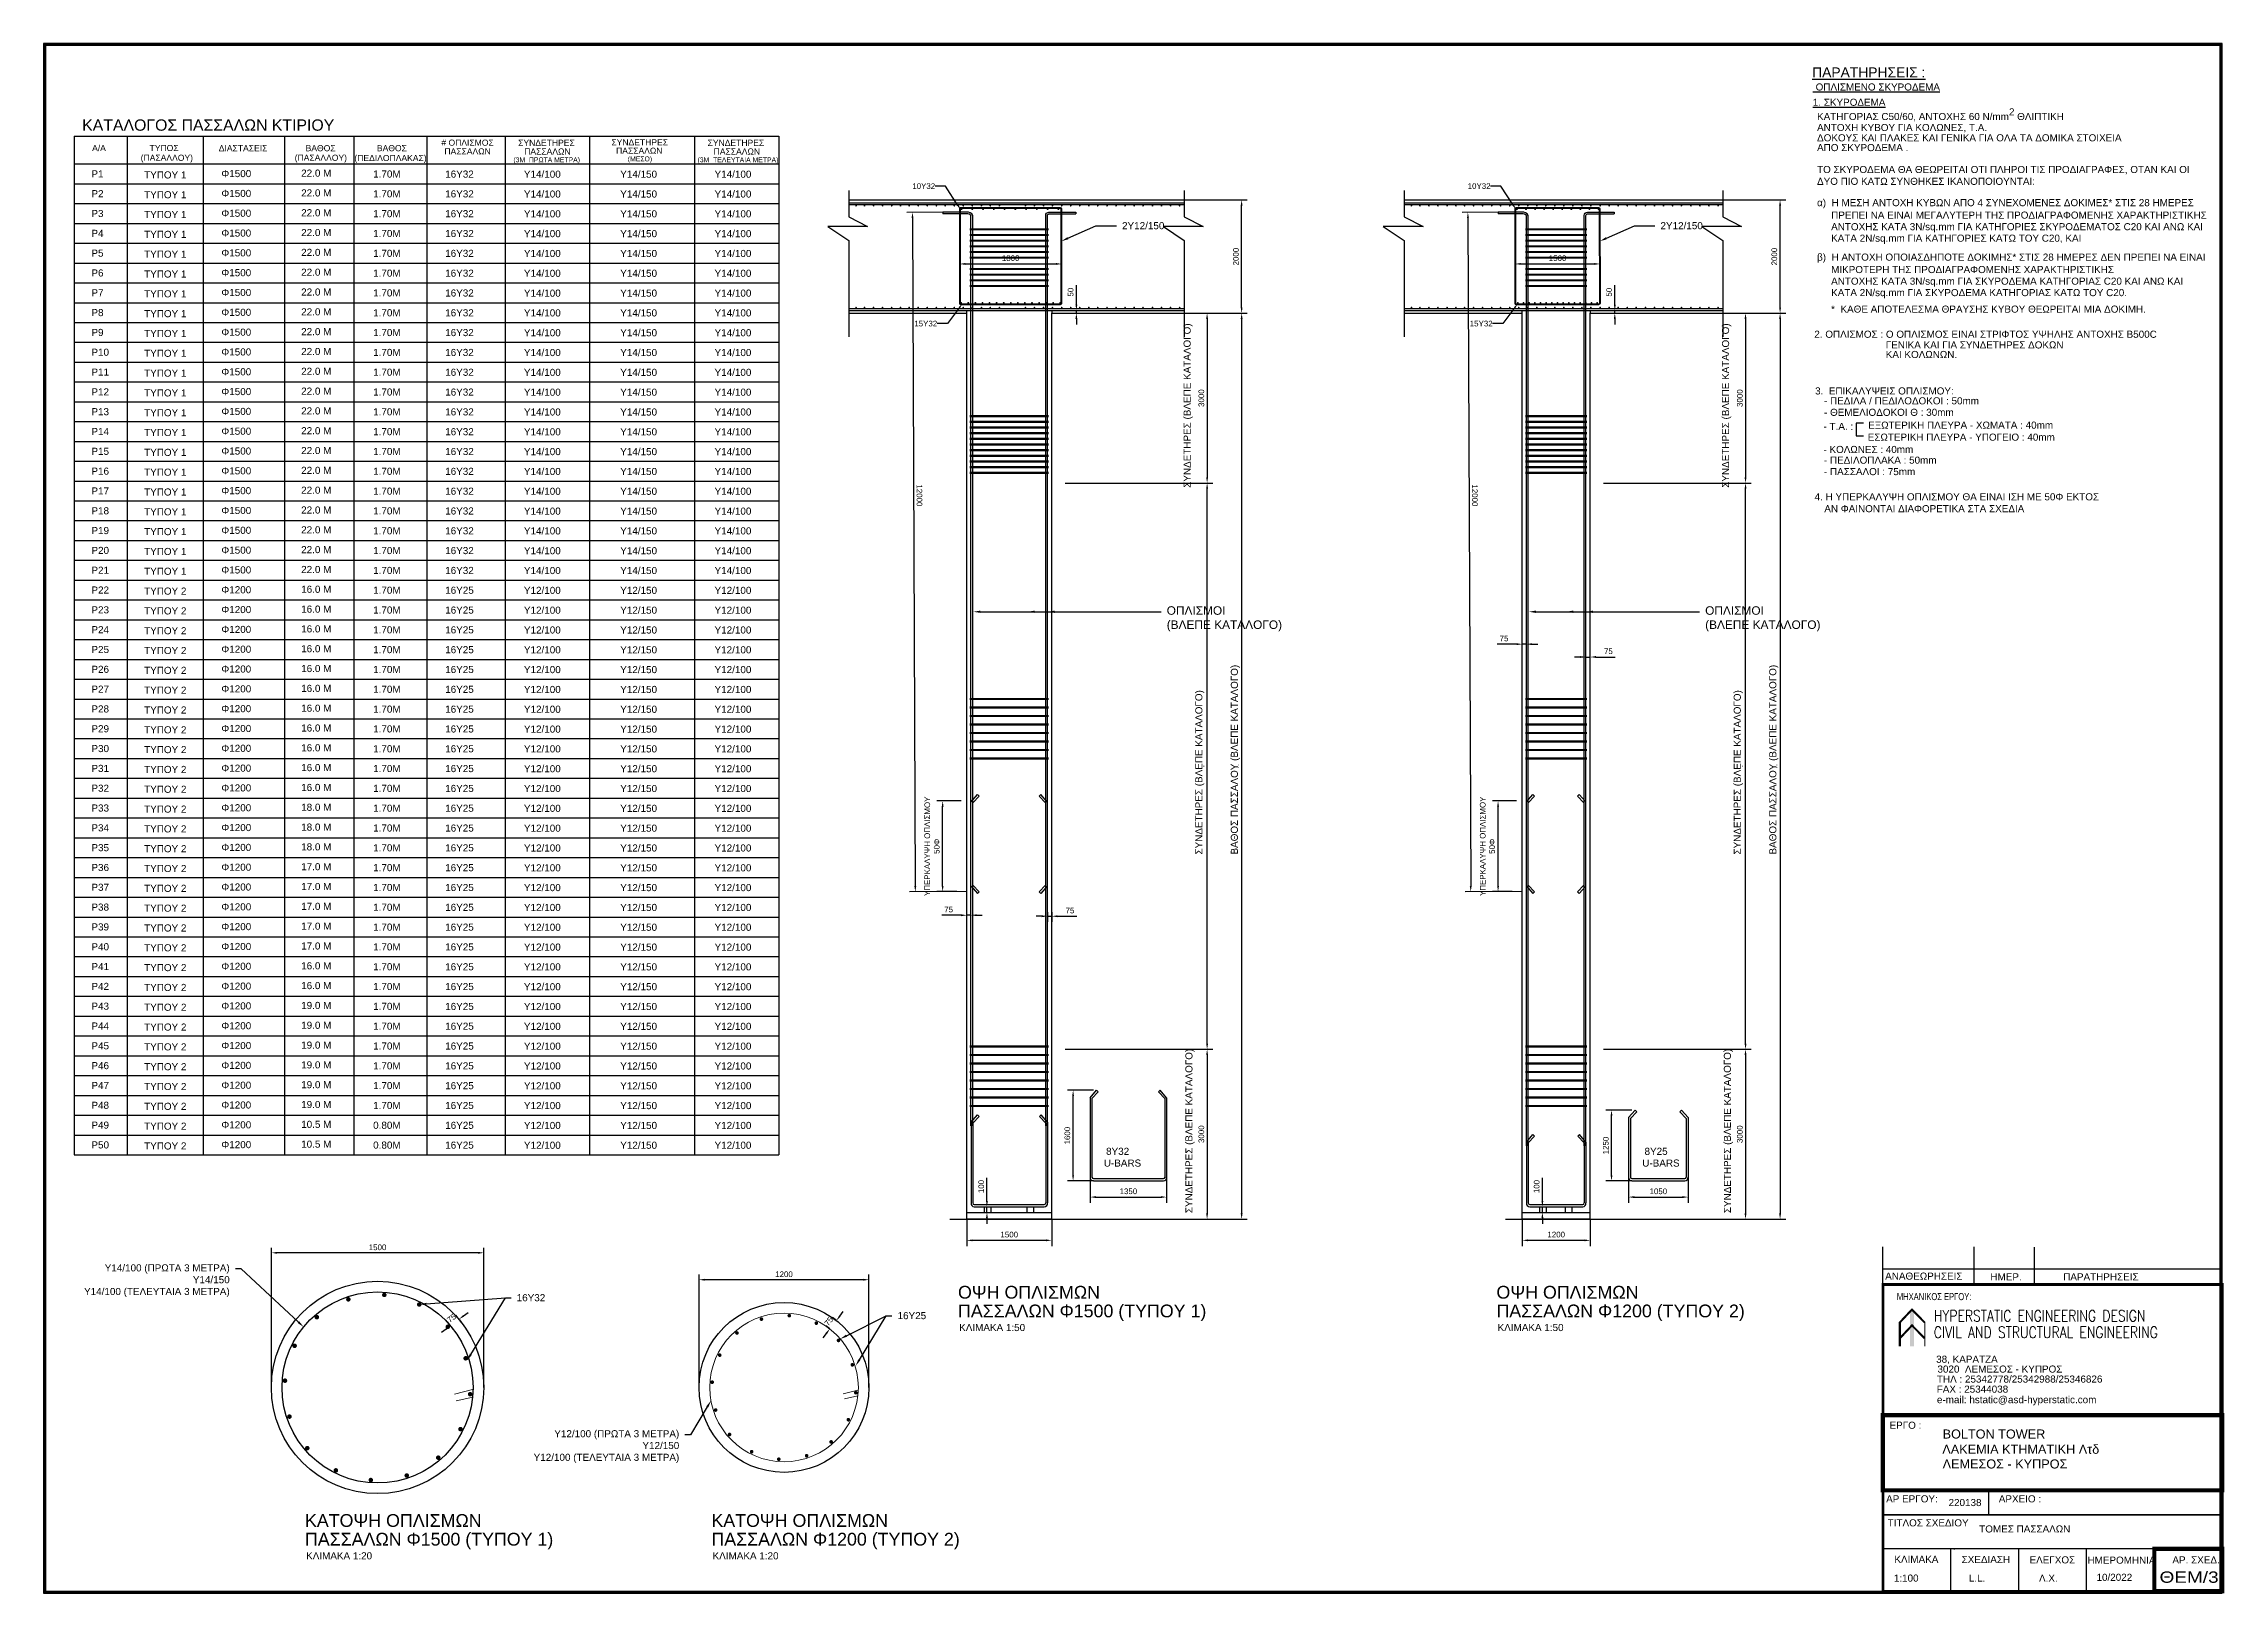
# Model space of a CAD drawing. Header units: inches. Extents: x 3 to 172, y -62 to 57.
# Drawn here: x 3.4 to 80.4, y -61.8 to -7.1 of the extents above; entities that cross this region are included whole.
import ezdxf
from ezdxf import colors
from ezdxf.entities.mleader import LeaderData, LeaderLine
from ezdxf.math import Vec2, Vec3

# ---------------------------------------------------------------- set-up
doc = ezdxf.new("R2010")
doc.units = ezdxf.units.IN
doc.header["$MEASUREMENT"] = 0
doc.linetypes.add('HIDDEN2', pattern=[4.7625, 3.175, -1.5875])
for name, color, linetype in [('2', 2, 'Continuous'), ('3', 1, 'Continuous'), ('6', 7, 'Continuous'), ('7', 7, 'Continuous'), ('BEAMS', 3, 'Continuous'), ('BORDER-1', 5, 'Continuous'), ('column text block a', 3, 'Continuous'), ('DOMENSIONS', 1, 'Continuous'), ('KTIRIO', 3, 'Continuous'), ('LOGO-A1', 4, 'Continuous'), ('PILES', 6, 'Continuous'), ('REINFORCEMENT', 6, 'Continuous'), ('SHEET(κειμενο τιτλου σχεδιο)', 7, 'Continuous'), ('SIDERA', 2, 'Continuous'), ('SLAB AREAS', 7, 'Continuous'), ('STA', 3, 'Continuous'), ('TEXT', 3, 'Continuous'), ('TEXT-COLUMNS', 4, 'Continuous'), ('TITLE', 7, 'Continuous'), ('TITOLI', 6, 'Continuous')]:
    doc.layers.add(name, color=color, linetype=linetype)
doc.layers.add('REIFORCEMENT', color=6, linetype='Continuous', lineweight=0)
doc.styles.add('AG', font='arial.ttf', dxfattribs={"height": 0.8})
doc.styles.add('arial greek', font='arial.ttf')
doc.styles.add('ARIAL_GREEK', font='arial.ttf')
doc.styles.add('arialgr', font='arial.ttf', dxfattribs={"height": 0.2})
doc.styles.add('GREEKS', font='greeks', dxfattribs={"height": 0.2})
doc.styles.add('ROMANT', font='romant', dxfattribs={"height": 0.7})
doc.styles.get("Standard").update_dxf_attribs({"font": 'arial.ttf'})
doc.styles.add('STYLE1', font='arial.ttf')
doc.dimstyles.new('1 -20', dxfattribs={"dimscale": 0, "dimtxt": 0.2, "dimasz": 0.2, "dimexe": 0.18, "dimexo": 0, "dimgap": 0.09, "dimtad": 1, "dimdec": 0, "dimlfac": 200, "dimzin": 0, "dimdsep": 46, "dimtxsty": 'STYLE1', "dimcen": 0.09, "dimdle": 0.1, "dimclrd": 1, "dimclre": 1, "dimclrt": 3, "dimazin": 0, "dimtfac": 1, "dimtdec": 0, "dimtix": 1, "dimtofl": 0, "dimtmove": 2, "dimatfit": 3, "dimfxl": 1, "dimtolj": 1, "dimtzin": 0, "dimarcsym": 0})
doc.dimstyles.new('1-50', dxfattribs={"dimtxt": 0.2, "dimasz": 0.2, "dimexe": 0.2, "dimexo": 0, "dimgap": 0.1, "dimtad": 1, "dimdec": 0, "dimlfac": 500, "dimzin": 1, "dimdsep": 46, "dimtxsty": 'arial greek', "dimcen": 0.02, "dimclrd": 1, "dimclre": 1, "dimclrt": 3, "dimadec": 3, "dimazin": 0, "dimtfac": 0.1, "dimtdec": 0, "dimtmove": 0, "dimatfit": 2, "dimfxl": 1, "dimtolj": 1, "dimtzin": 0, "dimarcsym": 0})
doc.dimstyles.new('1-50 NEW', dxfattribs={"dimtxt": 0.2, "dimasz": 0.2, "dimexe": 0.2, "dimexo": 0, "dimgap": 0.1, "dimtad": 1, "dimdec": 0, "dimlfac": 500, "dimzin": 1, "dimdsep": 46, "dimtxsty": 'arial greek', "dimcen": 0.02, "dimclrd": 1, "dimclre": 1, "dimclrt": 3, "dimadec": 3, "dimazin": 0, "dimtfac": 0.1, "dimtdec": 0, "dimtmove": 0, "dimatfit": 2, "dimfxl": 1, "dimtolj": 1, "dimtzin": 0, "dimarcsym": 0})

msp = doc.modelspace()

# ---------------------------------------------------------------- texts
at = {"color": 2, "style": 'STYLE1'}
msp.add_text('ΚΑΤΑΛΟΓΟΣ ΠΑΣΣΑΛΩΝ KTIPIOY ', height=0.4, dxfattribs=at).set_placement((4.7475, -10.154))
at = {"color": 3}
for s, height, p in [('A/A', 0.216, (5.0982, -10.8737)), ('ΤΥΠΟΣ', 0.216, (7.1284, -10.8737)), ('ΔΙΑΣΤΑΣΕΙΣ', 0.216, (9.5722, -10.8797)), ('ΒΑΘΟΣ', 0.216, (12.6398, -10.8783)), ('ΒΑΘΟΣ', 0.216, (15.1577, -10.8783)), ('# ΟΠΛΙΣΜΟΣ ', 0.216, (17.4351, -10.6834)), ('ΠΑΣΣΑΛΩΝ', 0.216, (17.5407, -10.993)), ('ΣΥΝΔΕΤΗΡΕΣ', 0.216, (20.1458, -10.6885)), ('ΠΑΣΣΑΛΩΝ', 0.216, (20.3594, -10.9955)), ('ΣΥΝΔΕΤΗΡΕΣ', 0.216, (23.439, -10.6701)), ('ΠΑΣΣΑΛΩΝ', 0.216, (23.6036, -10.9704)), ('ΣΥΝΔΕΤΗΡΕΣ', 0.216, (26.8373, -10.6885)), ('ΠΑΣΣΑΛΩΝ', 0.216, (27.0509, -10.9955)), ('(ΠΑΣΑΛΛΟΥ)', 0.216, (6.8142, -11.2178)), ('(ΠΑΣΑΛΛΟΥ)', 0.216, (12.2537, -11.2178)), ('(ΠΕΔΙΛΟΠΛΑΚΑΣ)', 0.216, (14.3628, -11.2262)), ('(3M  ΠΡΩΤΑ ΜΕΤΡΑ)', 0.1728, (19.9779, -11.2688)), ('(ΜΕΣΟ)', 0.1728, (24.0177, -11.2363)), ('(3M  ΤΕΛΕΥΤΑΙΑ ΜΕΤΡΑ)', 0.1728, (26.4806, -11.2688))]:
    msp.add_text(s, height=height, dxfattribs=at).set_placement(p)
for s, p in [('P1', (5.0745, -11.8032)), ('Φ1500', (9.6626, -11.7934)), ('22.0 M', (12.4822, -11.7762)), ('Y14/100', (20.3498, -11.8146)), ('Y14/150', (23.7512, -11.8146)), ('Y14/100', (27.0828, -11.8146)), ('P2', (5.0745, -12.5032)), ('TΥΠΟΥ 1', (6.9359, -11.8401)), ('TΥΠΟΥ 1', (6.9359, -12.5401)), ('Φ1500', (9.6626, -12.4934)), ('22.0 M', (12.4822, -12.4762)), ('1.70M', (15.0244, -11.8089)), ('1.70M', (15.0244, -12.5089)), ('16Y32', (17.569, -11.8104)), ('16Y32', (17.569, -12.5104)), ('Y14/100', (20.3498, -12.5146)), ('Y14/150', (23.7512, -12.5146)), ('Y14/100', (27.0828, -12.5146)), ('P3', (5.0745, -13.2032)), ('TΥΠΟΥ 1', (6.9359, -13.2401)), ('Φ1500', (9.6626, -13.1934)), ('22.0 M', (12.4822, -13.1762)), ('1.70M', (15.0244, -13.2089)), ('16Y32', (17.569, -13.2104)), ('Y14/100', (20.3498, -13.2146)), ('Y14/150', (23.7512, -13.2146)), ('Y14/100', (27.0828, -13.2146)), ('P4', (5.0745, -13.9032)), ('TΥΠΟΥ 1', (6.9359, -13.9401)), ('Φ1500', (9.6626, -13.8934)), ('22.0 M', (12.4822, -13.8762)), ('1.70M', (15.0244, -13.9089)), ('16Y32', (17.569, -13.9104)), ('Y14/100', (20.3498, -13.9146)), ('Y14/150', (23.7512, -13.9146)), ('Y14/100', (27.0828, -13.9146)), ('P5', (5.0745, -14.6032)), ('TΥΠΟΥ 1', (6.9359, -14.6401)), ('Φ1500', (9.6626, -14.5934)), ('22.0 M', (12.4822, -14.5762)), ('1.70M', (15.0244, -14.6089)), ('16Y32', (17.569, -14.6104)), ('Y14/100', (20.3498, -14.6146)), ('Y14/150', (23.7512, -14.6146)), ('Y14/100', (27.0828, -14.6146)), ('P6', (5.0745, -15.3032)), ('TΥΠΟΥ 1', (6.9359, -15.3401)), ('Φ1500', (9.6626, -15.2934)), ('22.0 M', (12.4822, -15.2762)), ('1.70M', (15.0244, -15.3089)), ('16Y32', (17.569, -15.3104)), ('Y14/100', (20.3498, -15.3146)), ('Y14/150', (23.7512, -15.3146)), ('Y14/100', (27.0828, -15.3146)), ('P7', (5.0745, -16.0032)), ('TΥΠΟΥ 1', (6.9359, -16.0401)), ('Φ1500', (9.6626, -15.9934)), ('22.0 M', (12.4822, -15.9762)), ('1.70M', (15.0244, -16.0089)), ('16Y32', (17.569, -16.0104)), ('Y14/100', (20.3498, -16.0146)), ('Y14/150', (23.7512, -16.0146)), ('Y14/100', (27.0828, -16.0146)), ('P8', (5.0745, -16.7032)), ('TΥΠΟΥ 1', (6.9359, -16.7401)), ('Φ1500', (9.6626, -16.6934)), ('22.0 M', (12.4822, -16.6762)), ('1.70M', (15.0244, -16.7089)), ('16Y32', (17.569, -16.7104)), ('Y14/100', (20.3498, -16.7146)), ('Y14/150', (23.7512, -16.7146)), ('Y14/100', (27.0828, -16.7146)), ('P9', (5.0745, -17.4032)), ('TΥΠΟΥ 1', (6.9359, -17.4401)), ('Φ1500', (9.6626, -17.3934)), ('22.0 M', (12.4822, -17.3762)), ('1.70M', (15.0244, -17.4089)), ('16Y32', (17.569, -17.4104)), ('Y14/100', (20.3498, -17.4146)), ('Y14/150', (23.7512, -17.4146)), ('Y14/100', (27.0828, -17.4146)), ('P10', (5.0745, -18.1032)), ('TΥΠΟΥ 1', (6.9359, -18.1401)), ('Φ1500', (9.6626, -18.0934)), ('22.0 M', (12.4822, -18.0762)), ('1.70M', (15.0244, -18.1089)), ('16Y32', (17.569, -18.1104)), ('Y14/100', (20.3498, -18.1146)), ('Y14/150', (23.7512, -18.1146)), ('Y14/100', (27.0828, -18.1146)), ('P11', (5.0745, -18.8032)), ('P12', (5.0745, -19.5032)), ('TΥΠΟΥ 1', (6.9359, -18.8401)), ('Φ1500', (9.6626, -18.7934)), ('Φ1500', (9.6626, -19.4934)), ('22.0 M', (12.4822, -18.7762)), ('22.0 M', (12.4822, -19.4762)), ('1.70M', (15.0244, -18.8089)), ('1.70M', (15.0244, -19.5089)), ('16Y32', (17.569, -18.8104)), ('Y14/100', (20.3498, -18.8146)), ('Y14/100', (20.3498, -19.5146)), ('Y14/150', (23.7512, -18.8146)), ('Y14/150', (23.7512, -19.5146)), ('Y14/100', (27.0828, -18.8146)), ('Y14/100', (27.0828, -19.5146)), ('P13', (5.0745, -20.2032)), ('TΥΠΟΥ 1', (6.9359, -19.5401)), ('TΥΠΟΥ 1', (6.9359, -20.2401)), ('Φ1500', (9.6626, -20.1934)), ('22.0 M', (12.4822, -20.1762)), ('1.70M', (15.0244, -20.2089)), ('16Y32', (17.569, -19.5104)), ('16Y32', (17.569, -20.2104)), ('Y14/100', (20.3498, -20.2146)), ('Y14/150', (23.7512, -20.2146)), ('Y14/100', (27.0828, -20.2146)), ('P14', (5.0745, -20.9032)), ('TΥΠΟΥ 1', (6.9359, -20.9401)), ('Φ1500', (9.6626, -20.8934)), ('22.0 M', (12.4822, -20.8762)), ('1.70M', (15.0244, -20.9089)), ('16Y32', (17.569, -20.9104)), ('Y14/100', (20.3498, -20.9146)), ('Y14/150', (23.7512, -20.9146)), ('Y14/100', (27.0828, -20.9146)), ('P15', (5.0745, -21.6032)), ('TΥΠΟΥ 1', (6.9359, -21.6401)), ('Φ1500', (9.6626, -21.5934)), ('22.0 M', (12.4822, -21.5762)), ('1.70M', (15.0244, -21.6089)), ('16Y32', (17.569, -21.6104)), ('Y14/100', (20.3498, -21.6146)), ('Y14/150', (23.7512, -21.6146)), ('Y14/100', (27.0828, -21.6146)), ('P16', (5.0745, -22.3032)), ('TΥΠΟΥ 1', (6.9359, -22.3401)), ('Φ1500', (9.6626, -22.2934)), ('22.0 M', (12.4822, -22.2762)), ('1.70M', (15.0244, -22.3089)), ('16Y32', (17.569, -22.3104)), ('Y14/100', (20.3498, -22.3146)), ('Y14/150', (23.7512, -22.3146)), ('Y14/100', (27.0828, -22.3146)), ('P17', (5.0745, -23.0032)), ('TΥΠΟΥ 1', (6.9359, -23.0401)), ('Φ1500', (9.6626, -22.9934)), ('22.0 M', (12.4822, -22.9762)), ('1.70M', (15.0244, -23.0089)), ('16Y32', (17.569, -23.0104)), ('Y14/100', (20.3498, -23.0146)), ('Y14/150', (23.7512, -23.0146)), ('Y14/100', (27.0828, -23.0146)), ('P18', (5.0745, -23.7032)), ('TΥΠΟΥ 1', (6.9359, -23.7401)), ('Φ1500', (9.6626, -23.6934)), ('22.0 M', (12.4822, -23.6762)), ('1.70M', (15.0244, -23.7089)), ('16Y32', (17.569, -23.7104)), ('Y14/100', (20.3498, -23.7146)), ('Y14/150', (23.7512, -23.7146)), ('Y14/100', (27.0828, -23.7146)), ('P19', (5.0745, -24.4032)), ('TΥΠΟΥ 1', (6.9359, -24.4401)), ('Φ1500', (9.6626, -24.3934)), ('22.0 M', (12.4822, -24.3762)), ('1.70M', (15.0244, -24.4089)), ('16Y32', (17.569, -24.4104)), ('Y14/100', (20.3498, -24.4146)), ('Y14/150', (23.7512, -24.4146)), ('Y14/100', (27.0828, -24.4146)), ('P20', (5.0745, -25.1032)), ('TΥΠΟΥ 1', (6.9359, -25.1401)), ('Φ1500', (9.6626, -25.0934)), ('22.0 M', (12.4822, -25.0762)), ('1.70M', (15.0244, -25.1089)), ('16Y32', (17.569, -25.1104)), ('Y14/100', (20.3498, -25.1146)), ('Y14/150', (23.7512, -25.1146)), ('Y14/100', (27.0828, -25.1146)), ('P21', (5.0745, -25.8032)), ('TΥΠΟΥ 1', (6.9359, -25.8401)), ('Φ1500', (9.6626, -25.7934)), ('22.0 M', (12.4822, -25.7762)), ('1.70M', (15.0244, -25.8089)), ('16Y32', (17.569, -25.8104)), ('Y14/100', (20.3498, -25.8146)), ('Y14/150', (23.7512, -25.8146)), ('Y14/100', (27.0828, -25.8146)), ('P22', (5.0745, -26.5032)), ('P23', (5.0745, -27.2032)), ('TΥΠΟΥ 2', (6.9359, -26.5401)), ('Φ1200', (9.6626, -26.4934)), ('Φ1200', (9.6626, -27.1934)), ('16.0 M', (12.4822, -26.4762)), ('16.0 M', (12.4822, -27.1762)), ('1.70M', (15.0244, -26.5089)), ('1.70M', (15.0244, -27.2089)), ('16Y25', (17.569, -26.5104)), ('16Y25', (17.569, -27.2104)), ('Y12/100', (20.3498, -26.5146)), ('Y12/100', (20.3498, -27.2146)), ('Y12/150', (23.7512, -26.5146)), ('Y12/150', (23.7512, -27.2146)), ('Y12/100', (27.0828, -26.5146)), ('Y12/100', (27.0828, -27.2146)), ('P24', (5.0745, -27.9032)), ('TΥΠΟΥ 2', (6.9359, -27.2401)), ('TΥΠΟΥ 2', (6.9359, -27.9401)), ('Φ1200', (9.6626, -27.8934)), ('16.0 M', (12.4822, -27.8762)), ('1.70M', (15.0244, -27.9089)), ('16Y25', (17.569, -27.9104)), ('Y12/100', (20.3498, -27.9146)), ('Y12/150', (23.7512, -27.9146)), ('Y12/100', (27.0828, -27.9146)), ('P25', (5.0745, -28.6032)), ('TΥΠΟΥ 2', (6.9359, -28.6401)), ('Φ1200', (9.6626, -28.5934)), ('16.0 M', (12.4822, -28.5762)), ('1.70M', (15.0244, -28.6089)), ('16Y25', (17.569, -28.6104)), ('Y12/100', (20.3498, -28.6146)), ('Y12/150', (23.7512, -28.6146)), ('Y12/100', (27.0828, -28.6146)), ('P26', (5.0745, -29.3032)), ('TΥΠΟΥ 2', (6.9359, -29.3401)), ('Φ1200', (9.6626, -29.2934)), ('16.0 M', (12.4822, -29.2762)), ('1.70M', (15.0244, -29.3089)), ('16Y25', (17.569, -29.3104)), ('Y12/100', (20.3498, -29.3146)), ('Y12/150', (23.7512, -29.3146)), ('Y12/100', (27.0828, -29.3146)), ('P27', (5.0745, -30.0032)), ('TΥΠΟΥ 2', (6.9359, -30.0401)), ('Φ1200', (9.6626, -29.9934)), ('16.0 M', (12.4822, -29.9762)), ('1.70M', (15.0244, -30.0089)), ('16Y25', (17.569, -30.0104)), ('Y12/100', (20.3498, -30.0146)), ('Y12/150', (23.7512, -30.0146)), ('Y12/100', (27.0828, -30.0146)), ('P28', (5.0745, -30.7032)), ('TΥΠΟΥ 2', (6.9359, -30.7401)), ('Φ1200', (9.6626, -30.6934)), ('16.0 M', (12.4822, -30.6762)), ('1.70M', (15.0244, -30.7089)), ('16Y25', (17.569, -30.7104)), ('Y12/100', (20.3498, -30.7146)), ('Y12/150', (23.7512, -30.7146)), ('Y12/100', (27.0828, -30.7146)), ('P29', (5.0745, -31.4032)), ('TΥΠΟΥ 2', (6.9359, -31.4401)), ('Φ1200', (9.6626, -31.3934)), ('16.0 M', (12.4822, -31.3762)), ('1.70M', (15.0244, -31.4089)), ('16Y25', (17.569, -31.4104)), ('Y12/100', (20.3498, -31.4146)), ('Y12/150', (23.7512, -31.4146)), ('Y12/100', (27.0828, -31.4146)), ('P30', (5.0745, -32.1032)), ('TΥΠΟΥ 2', (6.9359, -32.1401)), ('Φ1200', (9.6626, -32.0934)), ('16.0 M', (12.4822, -32.0762)), ('1.70M', (15.0244, -32.1089)), ('16Y25', (17.569, -32.1104)), ('Y12/100', (20.3498, -32.1146)), ('Y12/150', (23.7512, -32.1146)), ('Y12/100', (27.0828, -32.1146)), ('P31', (5.0745, -32.8032)), ('TΥΠΟΥ 2', (6.9359, -32.8401)), ('Φ1200', (9.6626, -32.7934)), ('16.0 M', (12.4822, -32.7762)), ('1.70M', (15.0244, -32.8089)), ('16Y25', (17.569, -32.8104)), ('Y12/100', (20.3498, -32.8146)), ('Y12/150', (23.7512, -32.8146)), ('Y12/100', (27.0828, -32.8146)), ('P32', (5.0745, -33.5032)), ('TΥΠΟΥ 2', (6.9359, -33.5401)), ('Φ1200', (9.6626, -33.4934)), ('16.0 M', (12.4822, -33.4762)), ('1.70M', (15.0244, -33.5089)), ('16Y25', (17.569, -33.5104)), ('Y12/100', (20.3498, -33.5146)), ('Y12/150', (23.7512, -33.5146)), ('Y12/100', (27.0828, -33.5146)), ('P33', (5.0745, -34.2032)), ('P34', (5.0745, -34.9032)), ('TΥΠΟΥ 2', (6.9359, -34.2401)), ('Φ1200', (9.6626, -34.1934)), ('Φ1200', (9.6626, -34.8934)), ('18.0 M', (12.4822, -34.1762)), ('18.0 M', (12.4822, -34.8762)), ('1.70M', (15.0244, -34.2089)), ('1.70M', (15.0244, -34.9089)), ('16Y25', (17.569, -34.2104)), ('16Y25', (17.569, -34.9104)), ('Y12/100', (20.3498, -34.2146)), ('Y12/100', (20.3498, -34.9146)), ('Y12/150', (23.7512, -34.2146)), ('Y12/150', (23.7512, -34.9146)), ('Y12/100', (27.0828, -34.2146)), ('Y12/100', (27.0828, -34.9146)), ('P35', (5.0745, -35.6032)), ('TΥΠΟΥ 2', (6.9359, -34.9401)), ('TΥΠΟΥ 2', (6.9359, -35.6401)), ('Φ1200', (9.6626, -35.5934)), ('18.0 M', (12.4822, -35.5762)), ('1.70M', (15.0244, -35.6089)), ('16Y25', (17.569, -35.6104)), ('Y12/100', (20.3498, -35.6146)), ('Y12/150', (23.7512, -35.6146)), ('Y12/100', (27.0828, -35.6146)), ('P36', (5.0745, -36.3032)), ('TΥΠΟΥ 2', (6.9359, -36.3401)), ('Φ1200', (9.6626, -36.2934)), ('17.0 M', (12.4822, -36.2762)), ('1.70M', (15.0244, -36.3089)), ('16Y25', (17.569, -36.3104)), ('Y12/100', (20.3498, -36.3146)), ('Y12/150', (23.7512, -36.3146)), ('Y12/100', (27.0828, -36.3146)), ('P37', (5.0745, -37.0032)), ('TΥΠΟΥ 2', (6.9359, -37.0401)), ('Φ1200', (9.6626, -36.9934)), ('17.0 M', (12.4822, -36.9762)), ('1.70M', (15.0244, -37.0089)), ('16Y25', (17.569, -37.0104)), ('Y12/100', (20.3498, -37.0146)), ('Y12/150', (23.7512, -37.0146)), ('Y12/100', (27.0828, -37.0146)), ('P38', (5.0745, -37.7032)), ('TΥΠΟΥ 2', (6.9359, -37.7401)), ('Φ1200', (9.6626, -37.6934)), ('17.0 M', (12.4822, -37.6762)), ('1.70M', (15.0244, -37.7089)), ('16Y25', (17.569, -37.7104)), ('Y12/100', (20.3498, -37.7146)), ('Y12/150', (23.7512, -37.7146)), ('Y12/100', (27.0828, -37.7146)), ('P39', (5.0745, -38.4032)), ('TΥΠΟΥ 2', (6.9359, -38.4401)), ('Φ1200', (9.6626, -38.3934)), ('17.0 M', (12.4822, -38.3762)), ('1.70M', (15.0244, -38.4089)), ('16Y25', (17.569, -38.4104)), ('Y12/100', (20.3498, -38.4146)), ('Y12/150', (23.7512, -38.4146)), ('Y12/100', (27.0828, -38.4146)), ('P40', (5.0745, -39.1032)), ('TΥΠΟΥ 2', (6.9359, -39.1401)), ('Φ1200', (9.6626, -39.0934)), ('17.0 M', (12.4822, -39.0762)), ('1.70M', (15.0244, -39.1089)), ('16Y25', (17.569, -39.1104)), ('Y12/100', (20.3498, -39.1146)), ('Y12/150', (23.7512, -39.1146)), ('Y12/100', (27.0828, -39.1146)), ('P41', (5.0745, -39.8032)), ('TΥΠΟΥ 2', (6.9359, -39.8401)), ('Φ1200', (9.6626, -39.7934)), ('16.0 M', (12.4822, -39.7762)), ('1.70M', (15.0244, -39.8089)), ('16Y25', (17.569, -39.8104)), ('Y12/100', (20.3498, -39.8146)), ('Y12/150', (23.7512, -39.8146)), ('Y12/100', (27.0828, -39.8146)), ('P42', (5.0745, -40.5032)), ('TΥΠΟΥ 2', (6.9359, -40.5401)), ('Φ1200', (9.6626, -40.4934)), ('16.0 M', (12.4822, -40.4762)), ('1.70M', (15.0244, -40.5089)), ('16Y25', (17.569, -40.5104)), ('Y12/100', (20.3498, -40.5146)), ('Y12/150', (23.7512, -40.5146)), ('Y12/100', (27.0828, -40.5146)), ('P43', (5.0745, -41.2032)), ('TΥΠΟΥ 2', (6.9359, -41.2401)), ('Φ1200', (9.6626, -41.1934)), ('19.0 M', (12.4822, -41.1762)), ('1.70M', (15.0244, -41.2089)), ('16Y25', (17.569, -41.2104)), ('Y12/100', (20.3498, -41.2146)), ('Y12/150', (23.7512, -41.2146)), ('Y12/100', (27.0828, -41.2146)), ('P44', (5.0745, -41.9032)), ('P45', (5.0745, -42.6032)), ('TΥΠΟΥ 2', (6.9359, -41.9401)), ('Φ1200', (9.6626, -41.8934)), ('Φ1200', (9.6626, -42.5934)), ('19.0 M', (12.4822, -41.8762)), ('19.0 M', (12.4822, -42.5762)), ('1.70M', (15.0244, -41.9089)), ('1.70M', (15.0244, -42.6089)), ('16Y25', (17.569, -41.9104)), ('16Y25', (17.569, -42.6104)), ('Y12/100', (20.3498, -41.9146)), ('Y12/100', (20.3498, -42.6146)), ('Y12/150', (23.7512, -41.9146)), ('Y12/150', (23.7512, -42.6146)), ('Y12/100', (27.0828, -41.9146)), ('Y12/100', (27.0828, -42.6146)), ('P46', (5.0745, -43.3032)), ('TΥΠΟΥ 2', (6.9359, -42.6401)), ('TΥΠΟΥ 2', (6.9359, -43.3401)), ('Φ1200', (9.6626, -43.2934)), ('19.0 M', (12.4822, -43.2762)), ('1.70M', (15.0244, -43.3089)), ('16Y25', (17.569, -43.3104)), ('Y12/100', (20.3498, -43.3146)), ('Y12/150', (23.7512, -43.3146)), ('Y12/100', (27.0828, -43.3146)), ('P47', (5.0745, -44.0032)), ('TΥΠΟΥ 2', (6.9359, -44.0401)), ('Φ1200', (9.6626, -43.9934)), ('19.0 M', (12.4822, -43.9762)), ('1.70M', (15.0244, -44.0089)), ('16Y25', (17.569, -44.0104)), ('Y12/100', (20.3498, -44.0146)), ('Y12/150', (23.7512, -44.0146)), ('Y12/100', (27.0828, -44.0146)), ('P48', (5.0745, -44.7032)), ('TΥΠΟΥ 2', (6.9359, -44.7401)), ('Φ1200', (9.6626, -44.6934)), ('19.0 M', (12.4822, -44.6762)), ('1.70M', (15.0244, -44.7089)), ('16Y25', (17.569, -44.7104)), ('Y12/100', (20.3498, -44.7146)), ('Y12/150', (23.7512, -44.7146)), ('Y12/100', (27.0828, -44.7146)), ('P49', (5.0745, -45.4032)), ('TΥΠΟΥ 2', (6.9359, -45.4401)), ('Φ1200', (9.6626, -45.3934)), ('10.5 M', (12.4822, -45.3762)), ('0.80M', (15.0244, -45.4089)), ('16Y25', (17.569, -45.4104)), ('Y12/100', (20.3498, -45.4146)), ('Y12/150', (23.7512, -45.4146)), ('Y12/100', (27.0828, -45.4146)), ('P50', (5.0745, -46.1032)), ('TΥΠΟΥ 2', (6.9359, -46.1401)), ('Φ1200', (9.6626, -46.0934)), ('10.5 M', (12.4822, -46.0762)), ('0.80M', (15.0244, -46.1089)), ('16Y25', (17.569, -46.1104)), ('Y12/100', (20.3498, -46.1146)), ('Y12/150', (23.7512, -46.1146)), ('Y12/100', (27.0828, -46.1146)), ('8Y32', (40.912, -46.3295)), ('8Y25', (59.9295, -46.3295)), ('U-BARS', (40.8317, -46.744)), ('U-BARS', (59.8492, -46.744)), ('ΚΛΙΜΑΚΑ 1:50', (35.7229, -52.5538)), ('ΚΛΙΜΑΚΑ 1:50', (54.7404, -52.5538)), ('ΚΛΙΜΑΚΑ 1:20', (12.6581, -60.6165)), ('ΚΛΙΜΑΚΑ 1:20', (27.0138, -60.6165))]:
    msp.add_text(s, height=0.25).set_placement(p)
for s, p in [('ΣΥΝΔΕΤΗΡΕΣ (ΒΛΕΠΕ ΚΑΤΑΛΟΓΟ)', (43.8981, -22.7657)), ('ΣΥΝΔΕΤΗΡΕΣ (ΒΛΕΠΕ ΚΑΤΑΛΟΓΟ)', (62.9156, -22.7657)), ('ΒΑΘΟΣ ΠΑΣΣΑΛΟΥ (ΒΛΕΠΕ ΚΑΤΑΛΟΓΟ)', (45.5668, -35.7205)), ('ΒΑΘΟΣ ΠΑΣΣΑΛΟΥ (ΒΛΕΠΕ ΚΑΤΑΛΟΓΟ)', (64.5843, -35.7205)), ('ΣΥΝΔΕΤΗΡΕΣ (ΒΛΕΠΕ ΚΑΤΑΛΟΓΟ)', (44.3116, -35.7205)), ('ΣΥΝΔΕΤΗΡΕΣ (ΒΛΕΠΕ ΚΑΤΑΛΟΓΟ)', (63.3291, -35.7205)), ('ΣΥΝΔΕΤΗΡΕΣ (ΒΛΕΠΕ ΚΑΤΑΛΟΓΟ)', (43.9627, -48.3889)), ('ΣΥΝΔΕΤΗΡΕΣ (ΒΛΕΠΕ ΚΑΤΑΛΟΓΟ)', (62.9802, -48.3889))]:
    msp.add_text(s, height=0.25, rotation=90).set_placement(p)
at = {"layer": '3', "color": 3}
for s, style, p in [('ΑΝAΘΕΩΡΗΣΕΙΣ', 'AG', (68.4286, -50.7367)), ('ΗΜΕΡ.', 'AG', (72.1453, -50.7627)), ('ΠΑΡΑΤΗΡΗΣΕΙΣ', 'AG', (74.7163, -50.7627)), ('38, KAΡΑΤΖΑ', 'AG', (70.2292, -53.6735)), ('3020  ΛΕΜΕΣΟΣ - ΚΥΠΡΟΣ', 'AG', (70.2749, -54.0206)), ('TΗΛ : 25342778/25342988/25346826', 'AG', (70.2569, -54.3737)), ('FAX : 25344038', 'AG', (70.2497, -54.7294)), ('e-mail: hstatic@asd-hyperstatic.com', 'AG', (70.2563, -55.1013)), ('EΡΓΟ :', 'AG', (68.5826, -56.0044)), ('ΑΡ ΕΡΓΟΥ:   ', 'AG', (68.4631, -58.6049)), ('220138', 'STYLE1', (70.6664, -58.7357)), ('ΑΡΧΕΙΟ :', 'AG', (72.4421, -58.6045)), ('ΤΙΤΛΟΣ ΣΧΕΔΙΟΥ', 'AG', (68.5172, -59.4528)), ('ΤΟΜΕΣ ΠΑΣΣΑΛΩΝ', 'STYLE1', (71.7496, -59.6678)), ('ΚΛΙΜΑΚΑ', 'AG', (68.7545, -60.7402)), ('ΣΧΕΔΙΑΣΗ', 'AG', (71.1294, -60.746)), ('ΕΛΕΓΧΟΣ', 'AG', (73.5272, -60.7611)), ('HMEΡΟΜΗΝΙΑ', 'AG', (75.5738, -60.7696)), ('AΡ. ΣΧΕΔ.', 'AG', (78.5735, -60.7618)), ('1:100', 'STYLE1', (68.7342, -61.4033)), ('L.L.', 'STYLE1', (71.3819, -61.4033)), ('Λ.Χ.', 'STYLE1', (73.8624, -61.4083)), ('10/2022', 'STYLE1', (75.8921, -61.3767))]:
    msp.add_text(s, height=0.25, dxfattribs=dict(at, style=style)).set_placement(p)
at = {"layer": '3', "color": 3, "style": 'ROMANT', "width": 0.8}
for s, p in [('HYPERSTATIC ENGINEERING DESIGN', (70.147, -52.2156)), ('CIVIL AND STRUCTURAL ENGINEERING', (70.147, -52.798))]:
    msp.add_text(s, height=0.4, dxfattribs=at).set_placement(p)
at = {"layer": '7', "color": 3, "style": 'GREEKS', "width": 0.8}
msp.add_text('MHCANIKOS ERGOU:', height=0.25, dxfattribs=at).set_placement((68.8413, -51.461))
at = {"layer": 'LOGO-A1', "color": 3, "style": 'STYLE1', "width": 1.2}
msp.add_text('ΘΕΜ/3', height=0.4, dxfattribs=at).set_placement((78.1193, -61.4449))
at = {"layer": 'SHEET(κειμενο τιτλου σχεδιο)', "color": 3, "lineweight": -3, "style": 'ARIAL_GREEK'}
for s, p in [('ΟΨΗ ΟΠΛΙΣΜΩΝ ', (35.6813, -51.407)), ('ΠΑΣΣΑΛΩΝ Φ1500 (ΤΥΠΟΥ 1) ', (35.6813, -52.0678)), ('ΟΨΗ ΟΠΛΙΣΜΩΝ ', (54.6988, -51.407)), ('ΠΑΣΣΑΛΩΝ Φ1200 (ΤΥΠΟΥ 2) ', (54.6988, -52.0678)), ('KATΟΨΗ ΟΠΛΙΣΜΩΝ ', (12.6165, -59.4696)), ('KATΟΨΗ ΟΠΛΙΣΜΩΝ ', (26.9722, -59.4696)), ('ΠΑΣΣΑΛΩΝ Φ1500 (ΤΥΠΟΥ 1) ', (12.6165, -60.1304)), ('ΠΑΣΣΑΛΩΝ Φ1200 (ΤΥΠΟΥ 2) ', (26.9722, -60.1304))]:
    msp.add_text(s, height=0.45, dxfattribs=at).set_placement(p)
at = {"layer": 'SIDERA', "color": 3, "style": 'arialgr'}
for s, p in [('BOLTON TOWER', (70.4576, -56.3496)), ('ΛΑΚΕΜΙΑ ΚΤΗΜΑΤΙΚΗ Λτδ', (70.4469, -56.8884)), ('ΛΕΜΕΣΟΣ - ΚΥΠΡΟΣ', (70.4575, -57.4078))]:
    msp.add_text(s, height=0.32, dxfattribs=at).set_placement(p)
at = {"layer": 'TEXT', "style": 'STYLE1'}
for s, height, p in [('%%uΠΑΡΑΤΗΡΗΣΕΙΣ :', 0.35, (65.8496, -8.267)), ('%%u1. ΣΚΥΡΟΔΕΜΑ', 0.25, (65.8724, -9.2739)), ('%%u OΠΛΙΣΜΕΝΟ ΣΚΥΡΟΔΕΜΑ', 0.25, (65.8759, -8.7339)), ('ANTOXH KYBOY ΓΙΑ ΚΟΛΩΝΕΣ, Τ.Α.', 0.25, (66.0229, -10.1659)), (' ΚΑΤΗΓΟΡΙΑΣ C50/60, ANTOXHΣ 60 Ν/mm   ΘΛΙΠΤΙΚΗ', 0.25, (65.9262, -9.7775)), ('2', 0.25, (72.8015, -9.612)), ('AΠΟ ΣΚΥΡΟΔΕΜΑ .', 0.25, (66.0229, -10.8748)), ('ΔΟΚΟΥΣ ΚΑΙ ΠΛΑΚΕΣ ΚΑΙ ΓΕΝΙΚΑ ΓΙΑ ΟΛΑ ΤΑ ΔΟΜΙΚΑ ΣΤΟΙΧΕΙΑ', 0.25, (66.0229, -10.5285)), ('TO ΣΚΥΡΟΔΕΜΑ ΘΑ ΘΕΩΡΕΙΤΑΙ ΟΤΙ ΠΛΗΡΟΙ ΤΙΣ ΠΡΟΔΙΑΓΡΑΦΕΣ, ΟΤΑΝ ΚΑΙ OI', 0.25, (66.0229, -11.6484)), ('ΔΥΟ ΠΙΟ ΚΑΤΩ ΣΥΝΘΗΚΕΣ ΙΚΑΝΟΠΟΙΟΥΝΤΑΙ:', 0.25, (66.0229, -12.0657)), ('α)  Η ΜΕΣΗ ΑΝΤΟΧΗ ΚΥΒΩΝ ΑΠΟ 4 ΣΥΝΕΧΟΜΕΝΕΣ ΔΟΚΙΜΕΣ* ΣΤΙΣ 28 ΗΜΕΡΕΣ ', 0.25, (66.0229, -12.8199)), ('ΠΡΕΠΕΙ ΝΑ ΕΙΝΑΙ ΜΕΓΑΛΥΤΕΡΗ ΤΗΣ ΠΡΟΔΙΑΓΡΑΦΟΜΕΝΗΣ ΧΑΡΑΚΤΗΡΙΣΤΙΚΗΣ', 0.25, (66.52, -13.2595)), ('ANTOXHΣ ΚΑΤΑ 3Ν/sq.mm ΓΙΑ ΚΑΤΗΓΟΡΙΕΣ ΣΚΥΡΟΔΕΜΑΤΟΣ C20 KAI ANΩ ΚΑΙ', 0.25, (66.52, -13.669)), ('KATA 2N/sq.mm ΓΙΑ ΚΑΤΗΓΟΡΙΕΣ ΚΑΤΩ ΤΟΥ C20, KAI', 0.25, (66.52, -14.0742)), ('β)  Η ΑΝΤΟΧΗ ΟΠΟΙΑΣΔΗΠΟΤΕ ΔΟΚΙΜΗΣ* ΣΤΙΣ 28 ΗΜΕΡΕΣ ΔΕΝ ΠΡΕΠΕΙ ΝΑ ΕΙΝΑΙ ', 0.25, (66.0229, -14.7431)), ('ANTOXHΣ ΚΑΤΑ 3Ν/sq.mm ΓΙΑ ΣΚΥΡΟΔΕΜΑ ΚΑΤΗΓΟΡΙΑΣ C20 KAI ANΩ ΚΑΙ ', 0.25, (66.52, -15.5923)), ('ΜIKΡΟΤΕΡΗ ΤΗΣ ΠΡΟΔΙΑΓΡΑΦΟΜΕΝΗΣ ΧΑΡΑΚΤΗΡΙΣΤΙΚΗΣ', 0.25, (66.52, -15.1827)), ('KATA 2N/sq.mm ΓΙΑ ΣΚΥΡΟΔΕΜΑ ΚΑΤΗΓΟΡΙΑΣ ΚΑΤΩ ΤΟΥ C20.', 0.25, (66.52, -15.9975)), ('*  KAΘΕ ΑΠΟΤΕΛΕΣΜΑ ΘΡΑΥΣΗΣ ΚΥΒΟΥ ΘΕΩΡΕΙΤΑΙ ΜΙΑ ΔΟΚΙΜΗ.', 0.25, (66.52, -16.58)), ('2. ΟΠΛΙΣΜΟΣ : O ΟΠΛΙΣΜΟΣ ΕΙΝΑΙ ΣΤΡΙΦΤΟΣ ΥΨΗΛΗΣ ΑΝΤΟΧΗΣ B500C', 0.25, (65.9262, -17.4679)), ('ΓΕΝΙΚΑ ΚΑΙ ΓΙΑ ΣΥΝΔΕΤΗΡΕΣ ΔΟΚΩΝ', 0.25, (68.4487, -17.8452)), ('ΚΑΙ ΚΟΛΩΝΩΝ.', 0.25, (68.4487, -18.1819)), ('3.  EΠΙΚΑΛΥΨΕΙΣ ΟΠΛΙΣΜΟΥ:', 0.25, (65.9531, -19.4703)), ('- ΠΕΔΙΛΑ / ΠΕΔΙΛΟΔΟΚΟΙ : 50mm', 0.25, (66.2683, -19.8196)), ('- ΘΕΜΕΛΙΟΔΟΚΟΙ Θ : 30mm', 0.25, (66.2683, -20.2251)), ('- T.A. :', 0.25, (66.2511, -20.7229)), ('EΞΩΤΕΡΙΚΗ ΠΛΕΥΡΑ - ΧΩΜΑΤΑ : 40mm', 0.25, (67.8277, -20.6775)), ('- KOΛΩΝΕΣ : 40mm', 0.25, (66.247, -21.5372)), ('ΕΣΩΤΕΡΙΚΗ ΠΛΕΥΡΑ - ΥΠΟΓΕΙΟ : 40mm', 0.25, (67.8129, -21.1025)), ('- ΠΕΔΙΛΟΠΛΑΚΑ : 50mm', 0.25, (66.2651, -21.9146)), ('- ΠΑΣΣΑΛΟΙ : 75mm', 0.25, (66.2651, -22.3201)), ('4. H YΠΕΡΚΑΛΥΨΗ ΟΠΛΙΣΜΟΥ ΘΑ ΕΙΝΑΙ ΙΣΗ ΜΕ 50Φ ΕΚΤΟΣ', 0.25, (65.9358, -23.2103)), ('ΑΝ ΦΑΙΝΟΝΤΑΙ ΔΙΑΦΟΡΕΤΙΚΑ ΣΤΑ ΣΧΕΔΙΑ', 0.25, (66.2791, -23.6297))]:
    msp.add_text(s, height=height, dxfattribs=at).set_placement(p)

# ---------------------------------------------------------------- blocks, each defined once
blk = doc.blocks.new('*D336')
at = {"layer": 'DefPoints', "color": 0, "linetype": 'Continuous', "transparency": 16777216}
for p in [(11.43, -49.789), (11.43, -54.545), (18.93, -54.545)]:
    blk.add_point(p, dxfattribs=at)
at = {"layer": 'REIFORCEMENT', "color": 1, "linetype": 'Continuous', "lineweight": -2, "transparency": 16777216}
for p, q in [((11.43, -54.545), (11.43, -49.609)), ((18.73, -49.789), (11.63, -49.789)), ((18.93, -54.545), (18.93, -49.609))]:
    blk.add_line(p, q, dxfattribs=at)
at = {"layer": 'REIFORCEMENT', "color": 1, "linetype": 'Continuous', "transparency": 16777216}
for points in [[(11.63, -49.756), (11.63, -49.823), (11.43, -49.789)], [(18.73, -49.756), (18.73, -49.823), (18.93, -49.789)]]:
    blk.add_solid(points, dxfattribs=at)
at = {"layer": 'REIFORCEMENT', "color": 3, "linetype": 'Continuous', "transparency": 16777216, "insert": (15.18, -49.597), "char_height": 0.2, "attachment_point": 5, "style": 'STYLE1'}
blk.add_mtext('\\A1;1500', dxfattribs=at)
blk = doc.blocks.new('*U313')
at = {"layer": 'REIFORCEMENT', "linetype": 'Continuous', "const_width": 0.08}
blk.add_lwpolyline([(-0.04, 0, 1), (0.04, 0, 1)], format="xyb", close=True, dxfattribs=at)
blk = doc.blocks.new('*U314')
at = {"layer": 'REIFORCEMENT', "color": 0, "linetype": 'ByBlock', "lineweight": -2}
for p, rotation in [((2629.518, 672.487), 337.4999999999998), ((2630.787, 672.644), 314.9999999999998), ((2632.021, 672.304), 292.4999999999998), ((2627.619, 670.846), 22.49999999999996), ((2633.03, 671.518), 269.9999999999998), ((2633.661, 670.405), 247.4999999999998), ((2627.278, 669.613), 44.99999999999996), ((2633.818, 669.135), 224.9999999999999), ((2627.436, 668.344), 67.49999999999996), ((2633.478, 667.902), 202.4999999999999), ((2628.067, 667.231), 89.99999999999991), ((2629.076, 666.445), 112.4999999999999), ((2631.579, 666.262), 157.4999999999999), ((2632.692, 666.893), 180), ((2630.31, 666.104), 134.9999999999999)]:
    blk.add_blockref('*U313', p, dxfattribs=dict(at, rotation=rotation))
blk.add_blockref('*U313', (2628.405, 671.856), dxfattribs=at)
blk = doc.blocks.new('*D318')
at = {"layer": 'DefPoints', "color": 0, "linetype": 'Continuous', "transparency": 16777216}
for p in [(62.816, -16.6), (62.816, -48.6), (64.716, -48.6)]:
    blk.add_point(p, dxfattribs=at)
at = {"layer": 'DOMENSIONS', "color": 1, "linetype": 'Continuous', "lineweight": -2, "transparency": 16777216}
for p, q in [((62.816, -16.6), (64.916, -16.6)), ((64.716, -16.8), (64.716, -48.4)), ((62.816, -48.6), (64.916, -48.6))]:
    blk.add_line(p, q, dxfattribs=at)
at = {"layer": 'DOMENSIONS', "color": 1, "linetype": 'Continuous', "transparency": 16777216}
for points in [[(64.683, -16.8), (64.75, -16.8), (64.716, -16.6)], [(64.683, -48.4), (64.75, -48.4), (64.716, -48.6)]]:
    blk.add_solid(points, dxfattribs=at)
at = {"layer": 'DOMENSIONS', "color": 3, "linetype": 'Continuous', "transparency": 16777216, "insert": (64.516, -32.6), "char_height": 0.2, "attachment_point": 5, "rotation": 90, "style": 'arial greek'}
blk.add_mtext('\\A1;..', dxfattribs=at)
blk = doc.blocks.new('*D319')
at = {"layer": 'DefPoints', "color": 0, "linetype": 'Continuous', "transparency": 16777216}
for p in [(56.219, -48.16), (56.219, -48.36), (56.321, -48.16)]:
    blk.add_point(p, dxfattribs=at)
at = {"layer": 'DOMENSIONS', "color": 1, "linetype": 'Continuous', "lineweight": -2, "transparency": 16777216}
for p, q in [((56.321, -47.96), (56.321, -47.137)), ((56.219, -48.16), (56.521, -48.16)), ((56.219, -48.36), (56.521, -48.36)), ((56.321, -48.36), (56.321, -48.16)), ((56.321, -48.56), (56.321, -48.76))]:
    blk.add_line(p, q, dxfattribs=at)
at = {"layer": 'DOMENSIONS', "color": 1, "linetype": 'Continuous', "transparency": 16777216}
for points in [[(56.288, -47.96), (56.355, -47.96), (56.321, -48.16)], [(56.288, -48.56), (56.355, -48.56), (56.321, -48.36)]]:
    blk.add_solid(points, dxfattribs=at)
at = {"layer": 'DOMENSIONS', "color": 3, "linetype": 'Continuous', "transparency": 16777216, "insert": (56.119, -47.449), "char_height": 0.2, "attachment_point": 5, "rotation": 90, "style": 'arial greek'}
blk.add_mtext('\\A1;100', dxfattribs=at)
blk = doc.blocks.new('*D327')
at = {"layer": 'DefPoints', "color": 0, "linetype": 'Continuous', "transparency": 16777216}
for p in [(59.367, -46.988), (61.467, -46.988), (61.467, -47.821)]:
    blk.add_point(p, dxfattribs=at)
at = {"layer": 'DOMENSIONS', "color": 1, "linetype": 'Continuous', "lineweight": -2, "transparency": 16777216}
for p, q in [((59.367, -46.988), (59.367, -48.021)), ((61.467, -46.988), (61.467, -48.021)), ((59.567, -47.821), (61.267, -47.821))]:
    blk.add_line(p, q, dxfattribs=at)
at = {"layer": 'DOMENSIONS', "color": 1, "linetype": 'Continuous', "transparency": 16777216}
for points in [[(59.567, -47.787), (59.567, -47.854), (59.367, -47.821)], [(61.267, -47.787), (61.267, -47.854), (61.467, -47.821)]]:
    blk.add_solid(points, dxfattribs=at)
at = {"layer": 'DOMENSIONS', "color": 3, "linetype": 'Continuous', "transparency": 16777216, "insert": (60.417, -47.619), "char_height": 0.2, "attachment_point": 5, "style": 'arial greek'}
blk.add_mtext('\\A1;1050', dxfattribs=at)
blk = doc.blocks.new('*D328')
at = {"layer": 'DefPoints', "color": 0, "linetype": 'Continuous', "transparency": 16777216}
for p in [(55.61, -48.6), (58.01, -48.6), (55.61, -49.349)]:
    blk.add_point(p, dxfattribs=at)
at = {"layer": 'DOMENSIONS', "color": 1, "linetype": 'Continuous', "lineweight": -2, "transparency": 16777216}
for p, q in [((55.61, -48.6), (55.61, -49.549)), ((58.01, -48.6), (58.01, -49.549)), ((57.81, -49.349), (55.81, -49.349))]:
    blk.add_line(p, q, dxfattribs=at)
at = {"layer": 'DOMENSIONS', "color": 1, "linetype": 'Continuous', "transparency": 16777216}
for points in [[(55.81, -49.316), (55.81, -49.382), (55.61, -49.349)], [(57.81, -49.316), (57.81, -49.382), (58.01, -49.349)]]:
    blk.add_solid(points, dxfattribs=at)
at = {"layer": 'DOMENSIONS', "color": 3, "linetype": 'Continuous', "transparency": 16777216, "insert": (56.81, -49.147), "char_height": 0.2, "attachment_point": 5, "style": 'arial greek'}
blk.add_mtext('\\A1;1200', dxfattribs=at)
blk = doc.blocks.new('*D329')
at = {"layer": 'DefPoints', "color": 0, "linetype": 'Continuous', "transparency": 16777216}
for p in [(55.51, -13.03), (53.791, -37.037), (55.61, -37.03)]:
    blk.add_point(p, dxfattribs=at)
at = {"layer": 'DOMENSIONS', "color": 1, "linetype": 'Continuous', "lineweight": -2, "transparency": 16777216}
for p, q in [((55.51, -13.03), (53.491, -13.038)), ((53.692, -13.237), (53.79, -36.837)), ((55.61, -37.03), (53.591, -37.038))]:
    blk.add_line(p, q, dxfattribs=at)
at = {"layer": 'DOMENSIONS', "color": 1, "linetype": 'Continuous', "transparency": 16777216}
for points in [[(53.725, -13.237), (53.658, -13.237), (53.691, -13.037)], [(53.823, -36.837), (53.757, -36.837), (53.791, -37.037)]]:
    blk.add_solid(points, dxfattribs=at)
at = {"layer": 'DOMENSIONS', "color": 3, "linetype": 'Continuous', "transparency": 16777216, "insert": (53.935, -23.036), "char_height": 0.2, "attachment_point": 5, "rotation": 270.23873, "style": 'arial greek'}
blk.add_mtext('\\A1;12000', dxfattribs=at)
blk = doc.blocks.new('*D330')
at = {"layer": 'DefPoints', "color": 0, "transparency": 16777216}
for p in [(54.756, -33.83), (55.407, -33.83), (55.257, -37.03)]:
    blk.add_point(p, dxfattribs=at)
at = {"layer": 'SLAB AREAS', "color": 1, "lineweight": -2, "transparency": 16777216}
for p, q in [((55.407, -33.83), (54.556, -33.83)), ((54.756, -36.83), (54.756, -34.03)), ((55.257, -37.03), (54.556, -37.03))]:
    blk.add_line(p, q, dxfattribs=at)
at = {"layer": 'SLAB AREAS', "color": 1, "transparency": 16777216}
for points in [[(54.723, -34.03), (54.79, -34.03), (54.756, -33.83)], [(54.723, -36.83), (54.79, -36.83), (54.756, -37.03)]]:
    blk.add_solid(points, dxfattribs=at)
at = {"layer": 'SLAB AREAS', "color": 3, "transparency": 16777216, "insert": (54.381, -35.43), "char_height": 0.2, "attachment_point": 5, "rotation": 90, "style": 'arial greek'}
blk.add_mtext('\\A1;{\\fArial|b0|i0|c161|p34;ΥΠΕΡΚΑΛΥΨΗ ΟΠΛΙΣΜΟΥ\\P50Φ}', dxfattribs=at)
blk = doc.blocks.new('*D343')
at = {"layer": 'DefPoints', "color": 0, "linetype": 'Continuous', "transparency": 16777216}
for p in [(58.48, -16.6), (58.48, -22.6), (63.497, -22.6)]:
    blk.add_point(p, dxfattribs=at)
at = {"layer": 'DOMENSIONS', "color": 1, "linetype": 'Continuous', "lineweight": -2, "transparency": 16777216}
for p, q in [((58.48, -16.6), (63.697, -16.6)), ((63.497, -16.8), (63.497, -22.4)), ((58.48, -22.6), (63.697, -22.6))]:
    blk.add_line(p, q, dxfattribs=at)
at = {"layer": 'DOMENSIONS', "color": 1, "linetype": 'Continuous', "transparency": 16777216}
for points in [[(63.463, -16.8), (63.53, -16.8), (63.497, -16.6)], [(63.463, -22.4), (63.53, -22.4), (63.497, -22.6)]]:
    blk.add_solid(points, dxfattribs=at)
at = {"layer": 'DOMENSIONS', "color": 3, "linetype": 'Continuous', "transparency": 16777216, "insert": (63.295, -19.6), "char_height": 0.2, "attachment_point": 5, "rotation": 90, "style": 'arial greek'}
blk.add_mtext('\\A1;3000', dxfattribs=at)
blk = doc.blocks.new('*D331')
at = {"layer": 'DefPoints', "color": 0, "linetype": 'Continuous', "transparency": 16777216}
for p in [(58.48, -42.6), (58.48, -48.6), (63.497, -48.6)]:
    blk.add_point(p, dxfattribs=at)
at = {"layer": 'DOMENSIONS', "color": 1, "linetype": 'Continuous', "lineweight": -2, "transparency": 16777216}
for p, q in [((58.48, -42.6), (63.697, -42.6)), ((63.497, -42.8), (63.497, -48.4)), ((58.48, -48.6), (63.697, -48.6))]:
    blk.add_line(p, q, dxfattribs=at)
at = {"layer": 'DOMENSIONS', "color": 1, "linetype": 'Continuous', "transparency": 16777216}
for points in [[(63.463, -42.8), (63.53, -42.8), (63.497, -42.6)], [(63.463, -48.4), (63.53, -48.4), (63.497, -48.6)]]:
    blk.add_solid(points, dxfattribs=at)
at = {"layer": 'DOMENSIONS', "color": 3, "linetype": 'Continuous', "transparency": 16777216, "insert": (63.295, -45.6), "char_height": 0.2, "attachment_point": 5, "rotation": 90, "style": 'arial greek'}
blk.add_mtext('\\A1;3000', dxfattribs=at)
blk = doc.blocks.new('*D332')
at = {"layer": '3', "color": 1, "lineweight": -2, "transparency": 16777216}
for p, q in [((61.088, -22.6), (63.697, -22.6)), ((63.497, -42.4), (63.497, -22.8)), ((61.088, -42.6), (63.697, -42.6))]:
    blk.add_line(p, q, dxfattribs=at)
at = {"layer": '3', "color": 1, "transparency": 16777216}
for points in [[(63.463, -22.8), (63.53, -22.8), (63.497, -22.6)], [(63.463, -42.4), (63.53, -42.4), (63.497, -42.6)]]:
    blk.add_solid(points, dxfattribs=at)
at = {"layer": 'DefPoints', "color": 0, "transparency": 16777216}
for p in [(61.088, -22.6), (63.497, -22.6), (61.088, -42.6)]:
    blk.add_point(p, dxfattribs=at)
at = {"layer": '3', "color": 3, "transparency": 16777216, "insert": (63.297, -32.6), "char_height": 0.2, "attachment_point": 5, "rotation": 90, "style": 'arial greek'}
blk.add_mtext('\\A1;.', dxfattribs=at)
blk = doc.blocks.new('*D333')
at = {"layer": 'DefPoints', "color": 0, "linetype": 'Continuous', "transparency": 16777216}
for p in [(55.359, -15.306), (58.359, -14.86), (58.359, -15.306)]:
    blk.add_point(p, dxfattribs=at)
at = {"layer": 'TEXT', "color": 1, "linetype": 'Continuous', "lineweight": -2, "transparency": 16777216}
for p, q in [((55.359, -15.306), (55.359, -14.66)), ((55.559, -14.86), (58.159, -14.86)), ((58.359, -15.306), (58.359, -14.66))]:
    blk.add_line(p, q, dxfattribs=at)
at = {"layer": 'TEXT', "color": 1, "linetype": 'Continuous', "transparency": 16777216}
for points in [[(55.559, -14.826), (55.559, -14.893), (55.359, -14.86)], [(58.159, -14.826), (58.159, -14.893), (58.359, -14.86)]]:
    blk.add_solid(points, dxfattribs=at)
at = {"layer": 'TEXT', "color": 3, "linetype": 'Continuous', "transparency": 16777216, "insert": (56.859, -14.657), "char_height": 0.2, "attachment_point": 5, "style": 'arial greek'}
blk.add_mtext('\\A1;1500', dxfattribs=at)
blk = doc.blocks.new('*D344')
at = {"layer": 'DefPoints', "color": 0, "linetype": 'Continuous', "transparency": 16777216}
for p in [(61.64, -12.6), (64.716, -12.6), (61.64, -16.6)]:
    blk.add_point(p, dxfattribs=at)
at = {"layer": 'REIFORCEMENT', "color": 1, "linetype": 'Continuous', "lineweight": -2, "transparency": 16777216}
for p, q in [((61.64, -12.6), (64.916, -12.6)), ((64.716, -16.4), (64.716, -12.8)), ((61.64, -16.6), (64.916, -16.6))]:
    blk.add_line(p, q, dxfattribs=at)
at = {"layer": 'REIFORCEMENT', "color": 1, "linetype": 'Continuous', "transparency": 16777216}
for points in [[(64.683, -12.8), (64.75, -12.8), (64.716, -12.6)], [(64.683, -16.4), (64.75, -16.4), (64.716, -16.6)]]:
    blk.add_solid(points, dxfattribs=at)
at = {"layer": 'REIFORCEMENT', "color": 3, "linetype": 'Continuous', "transparency": 16777216, "insert": (64.514, -14.6), "char_height": 0.2, "attachment_point": 5, "rotation": 90, "style": 'arial greek'}
blk.add_mtext('\\A1;2000', dxfattribs=at)
blk = doc.blocks.new('*U316')
at = {"layer": 'column text block a', "color": 6, "linetype": 'Continuous', "const_width": 0.032}
blk.add_lwpolyline([(-0.016, 0, 1), (0.016, 0, 1)], format="xyb", close=True, dxfattribs=at)
blk = doc.blocks.new('*U317')
at = {"layer": 'REIFORCEMENT', "color": 0, "linetype": 'ByBlock', "lineweight": -2}
for p in [(0, 0), (0.32, 0), (0.64, 0), (0.96, 0), (1.28, 0), (1.6, 0), (1.92, 0), (2.24, 0), (2.56, 0), (2.88, 0)]:
    blk.add_blockref('*U316', p, dxfattribs=at)
blk = doc.blocks.new('*U306')
at = {"layer": 'column text block a', "color": 6, "linetype": 'Continuous', "const_width": 0.032}
blk.add_lwpolyline([(-0.016, 0, 1), (0.016, 0, 1)], format="xyb", close=True, dxfattribs=at)
blk = doc.blocks.new('*U307')
at = {"layer": 'REIFORCEMENT', "color": 0, "linetype": 'ByBlock', "lineweight": -2}
for p in [(0, 0), (0.2, 0), (0.4, 0), (0.6, 0), (0.8, 0), (1, 0), (1.2, 0), (1.4, 0), (1.6, 0), (1.8, 0), (2, 0), (2.2, 0), (2.4, 0), (2.6, 0), (2.8, 0)]:
    blk.add_blockref('*U306', p, dxfattribs=at)
blk = doc.blocks.new('*D345')
at = {"layer": 'DefPoints', "color": 0, "linetype": 'Continuous', "transparency": 16777216}
for p in [(58.01, -16.5), (58.01, -16.6), (58.88, -16.5)]:
    blk.add_point(p, dxfattribs=at)
at = {"layer": 'REIFORCEMENT', "color": 1, "linetype": 'Continuous', "lineweight": -2, "transparency": 16777216}
for p, q in [((58.88, -16.3), (58.88, -15.614)), ((58.01, -16.5), (59.08, -16.5)), ((58.01, -16.6), (59.08, -16.6)), ((58.88, -16.6), (58.88, -16.5)), ((58.88, -16.8), (58.88, -17))]:
    blk.add_line(p, q, dxfattribs=at)
at = {"layer": 'REIFORCEMENT', "color": 1, "linetype": 'Continuous', "transparency": 16777216}
for points in [[(58.846, -16.3), (58.913, -16.3), (58.88, -16.5)], [(58.846, -16.8), (58.913, -16.8), (58.88, -16.6)]]:
    blk.add_solid(points, dxfattribs=at)
at = {"layer": 'REIFORCEMENT', "color": 3, "linetype": 'Continuous', "transparency": 16777216, "insert": (58.677, -15.857), "char_height": 0.2, "attachment_point": 5, "rotation": 90, "style": 'arial greek'}
blk.add_mtext('\\A1;50', dxfattribs=at)
blk = doc.blocks.new('*D346')
at = {"layer": 'DefPoints', "color": 0, "linetype": 'Continuous', "transparency": 16777216}
for p in [(58.764, -44.75), (59.481, -44.75), (59.481, -47.25)]:
    blk.add_point(p, dxfattribs=at)
at = {"layer": 'REIFORCEMENT', "color": 1, "linetype": 'Continuous', "lineweight": -2, "transparency": 16777216}
for p, q in [((59.481, -44.75), (58.564, -44.75)), ((58.764, -47.05), (58.764, -44.95)), ((59.481, -47.25), (58.564, -47.25))]:
    blk.add_line(p, q, dxfattribs=at)
at = {"layer": 'REIFORCEMENT', "color": 1, "linetype": 'Continuous', "transparency": 16777216}
for points in [[(58.73, -44.95), (58.797, -44.95), (58.764, -44.75)], [(58.73, -47.05), (58.797, -47.05), (58.764, -47.25)]]:
    blk.add_solid(points, dxfattribs=at)
at = {"layer": 'REIFORCEMENT', "color": 3, "linetype": 'Continuous', "transparency": 16777216, "insert": (58.561, -46), "char_height": 0.2, "attachment_point": 5, "rotation": 90, "style": 'arial greek'}
blk.add_mtext('\\A1;1250', dxfattribs=at)
blk = doc.blocks.new('*D334')
at = {"layer": 'DefPoints', "color": 0, "linetype": 'Continuous', "transparency": 16777216}
for p in [(43.798, -16.6), (43.798, -48.6), (45.699, -48.6)]:
    blk.add_point(p, dxfattribs=at)
at = {"layer": 'DOMENSIONS', "color": 1, "linetype": 'Continuous', "lineweight": -2, "transparency": 16777216}
for p, q in [((43.798, -16.6), (45.899, -16.6)), ((45.699, -16.8), (45.699, -48.4)), ((43.798, -48.6), (45.899, -48.6))]:
    blk.add_line(p, q, dxfattribs=at)
at = {"layer": 'DOMENSIONS', "color": 1, "linetype": 'Continuous', "transparency": 16777216}
for points in [[(45.666, -16.8), (45.732, -16.8), (45.699, -16.6)], [(45.666, -48.4), (45.732, -48.4), (45.699, -48.6)]]:
    blk.add_solid(points, dxfattribs=at)
at = {"layer": 'DOMENSIONS', "color": 3, "linetype": 'Continuous', "transparency": 16777216, "insert": (45.499, -32.6), "char_height": 0.2, "attachment_point": 5, "rotation": 90, "style": 'arial greek'}
blk.add_mtext('\\A1;..', dxfattribs=at)
blk = doc.blocks.new('*D320')
at = {"layer": 'DefPoints', "color": 0, "linetype": 'Continuous', "transparency": 16777216}
for p in [(36.602, -48.16), (36.602, -48.36), (36.704, -48.16)]:
    blk.add_point(p, dxfattribs=at)
at = {"layer": 'DOMENSIONS', "color": 1, "linetype": 'Continuous', "lineweight": -2, "transparency": 16777216}
for p, q in [((36.704, -47.96), (36.704, -47.137)), ((36.602, -48.16), (36.904, -48.16)), ((36.602, -48.36), (36.904, -48.36)), ((36.704, -48.36), (36.704, -48.16)), ((36.704, -48.56), (36.704, -48.76))]:
    blk.add_line(p, q, dxfattribs=at)
at = {"layer": 'DOMENSIONS', "color": 1, "linetype": 'Continuous', "transparency": 16777216}
for points in [[(36.671, -47.96), (36.737, -47.96), (36.704, -48.16)], [(36.671, -48.56), (36.737, -48.56), (36.704, -48.36)]]:
    blk.add_solid(points, dxfattribs=at)
at = {"layer": 'DOMENSIONS', "color": 3, "linetype": 'Continuous', "transparency": 16777216, "insert": (36.502, -47.449), "char_height": 0.2, "attachment_point": 5, "rotation": 90, "style": 'arial greek'}
blk.add_mtext('\\A1;100', dxfattribs=at)
blk = doc.blocks.new('*D321')
at = {"layer": 'DefPoints', "color": 0, "linetype": 'Continuous', "transparency": 16777216}
for p in [(40.35, -46.988), (43.05, -46.988), (43.05, -47.821)]:
    blk.add_point(p, dxfattribs=at)
at = {"layer": 'DOMENSIONS', "color": 1, "linetype": 'Continuous', "lineweight": -2, "transparency": 16777216}
for p, q in [((40.35, -46.988), (40.35, -48.021)), ((43.05, -46.988), (43.05, -48.021)), ((40.55, -47.821), (42.85, -47.821))]:
    blk.add_line(p, q, dxfattribs=at)
at = {"layer": 'DOMENSIONS', "color": 1, "linetype": 'Continuous', "transparency": 16777216}
for points in [[(40.55, -47.787), (40.55, -47.854), (40.35, -47.821)], [(42.85, -47.787), (42.85, -47.854), (43.05, -47.821)]]:
    blk.add_solid(points, dxfattribs=at)
at = {"layer": 'DOMENSIONS', "color": 3, "linetype": 'Continuous', "transparency": 16777216, "insert": (41.7, -47.618), "char_height": 0.2, "attachment_point": 5, "style": 'arial greek'}
blk.add_mtext('\\A1;1350', dxfattribs=at)
blk = doc.blocks.new('*D322')
at = {"layer": 'DefPoints', "color": 0, "linetype": 'Continuous', "transparency": 16777216}
for p in [(35.992, -48.6), (38.992, -48.6), (35.992, -49.349)]:
    blk.add_point(p, dxfattribs=at)
at = {"layer": 'DOMENSIONS', "color": 1, "linetype": 'Continuous', "lineweight": -2, "transparency": 16777216}
for p, q in [((35.992, -48.6), (35.992, -49.549)), ((38.992, -48.6), (38.992, -49.549)), ((38.792, -49.349), (36.192, -49.349))]:
    blk.add_line(p, q, dxfattribs=at)
at = {"layer": 'DOMENSIONS', "color": 1, "linetype": 'Continuous', "transparency": 16777216}
for points in [[(36.192, -49.316), (36.192, -49.382), (35.992, -49.349)], [(38.792, -49.316), (38.792, -49.382), (38.992, -49.349)]]:
    blk.add_solid(points, dxfattribs=at)
at = {"layer": 'DOMENSIONS', "color": 3, "linetype": 'Continuous', "transparency": 16777216, "insert": (37.492, -49.147), "char_height": 0.2, "attachment_point": 5, "style": 'arial greek'}
blk.add_mtext('\\A1;1500', dxfattribs=at)
blk = doc.blocks.new('*D323')
at = {"layer": 'DefPoints', "color": 0, "linetype": 'Continuous', "transparency": 16777216}
for p in [(35.892, -13.03), (34.173, -37.037), (35.992, -37.03)]:
    blk.add_point(p, dxfattribs=at)
at = {"layer": 'DOMENSIONS', "color": 1, "linetype": 'Continuous', "lineweight": -2, "transparency": 16777216}
for p, q in [((35.892, -13.03), (33.873, -13.038)), ((34.074, -13.237), (34.173, -36.837)), ((35.992, -37.03), (33.973, -37.038))]:
    blk.add_line(p, q, dxfattribs=at)
at = {"layer": 'DOMENSIONS', "color": 1, "linetype": 'Continuous', "transparency": 16777216}
for points in [[(34.108, -13.237), (34.041, -13.237), (34.073, -13.037)], [(34.206, -36.837), (34.139, -36.837), (34.173, -37.037)]]:
    blk.add_solid(points, dxfattribs=at)
at = {"layer": 'DOMENSIONS', "color": 3, "linetype": 'Continuous', "transparency": 16777216, "insert": (34.317, -23.036), "char_height": 0.2, "attachment_point": 5, "rotation": 270.23873, "style": 'arial greek'}
blk.add_mtext('\\A1;12000', dxfattribs=at)
blk = doc.blocks.new('*D324')
at = {"layer": 'DefPoints', "color": 0, "transparency": 16777216}
for p in [(35.139, -33.83), (35.789, -33.83), (35.639, -37.03)]:
    blk.add_point(p, dxfattribs=at)
at = {"layer": 'SLAB AREAS', "color": 1, "lineweight": -2, "transparency": 16777216}
for p, q in [((35.789, -33.83), (34.939, -33.83)), ((35.139, -36.83), (35.139, -34.03)), ((35.639, -37.03), (34.939, -37.03))]:
    blk.add_line(p, q, dxfattribs=at)
at = {"layer": 'SLAB AREAS', "color": 1, "transparency": 16777216}
for points in [[(35.106, -34.03), (35.172, -34.03), (35.139, -33.83)], [(35.106, -36.83), (35.172, -36.83), (35.139, -37.03)]]:
    blk.add_solid(points, dxfattribs=at)
at = {"layer": 'SLAB AREAS', "color": 3, "transparency": 16777216, "insert": (34.764, -35.43), "char_height": 0.2, "attachment_point": 5, "rotation": 90, "style": 'arial greek'}
blk.add_mtext('\\A1;{\\fArial|b0|i0|c161|p34;ΥΠΕΡΚΑΛΥΨΗ ΟΠΛΙΣΜΟΥ\\P50Φ}', dxfattribs=at)
blk = doc.blocks.new('*D337')
at = {"layer": 'DefPoints', "color": 0, "linetype": 'Continuous', "transparency": 16777216}
for p in [(39.462, -16.6), (39.462, -22.6), (44.479, -22.6)]:
    blk.add_point(p, dxfattribs=at)
at = {"layer": 'DOMENSIONS', "color": 1, "linetype": 'Continuous', "lineweight": -2, "transparency": 16777216}
for p, q in [((39.462, -16.6), (44.679, -16.6)), ((44.479, -16.8), (44.479, -22.4)), ((39.462, -22.6), (44.679, -22.6))]:
    blk.add_line(p, q, dxfattribs=at)
at = {"layer": 'DOMENSIONS', "color": 1, "linetype": 'Continuous', "transparency": 16777216}
for points in [[(44.446, -16.8), (44.513, -16.8), (44.479, -16.6)], [(44.446, -22.4), (44.513, -22.4), (44.479, -22.6)]]:
    blk.add_solid(points, dxfattribs=at)
at = {"layer": 'DOMENSIONS', "color": 3, "linetype": 'Continuous', "transparency": 16777216, "insert": (44.277, -19.6), "char_height": 0.2, "attachment_point": 5, "rotation": 90, "style": 'arial greek'}
blk.add_mtext('\\A1;3000', dxfattribs=at)
blk = doc.blocks.new('*D325')
at = {"layer": 'DefPoints', "color": 0, "linetype": 'Continuous', "transparency": 16777216}
for p in [(39.462, -42.6), (39.462, -48.6), (44.479, -48.6)]:
    blk.add_point(p, dxfattribs=at)
at = {"layer": 'DOMENSIONS', "color": 1, "linetype": 'Continuous', "lineweight": -2, "transparency": 16777216}
for p, q in [((39.462, -42.6), (44.679, -42.6)), ((44.479, -42.8), (44.479, -48.4)), ((39.462, -48.6), (44.679, -48.6))]:
    blk.add_line(p, q, dxfattribs=at)
at = {"layer": 'DOMENSIONS', "color": 1, "linetype": 'Continuous', "transparency": 16777216}
for points in [[(44.446, -42.8), (44.513, -42.8), (44.479, -42.6)], [(44.446, -48.4), (44.513, -48.4), (44.479, -48.6)]]:
    blk.add_solid(points, dxfattribs=at)
at = {"layer": 'DOMENSIONS', "color": 3, "linetype": 'Continuous', "transparency": 16777216, "insert": (44.277, -45.6), "char_height": 0.2, "attachment_point": 5, "rotation": 90, "style": 'arial greek'}
blk.add_mtext('\\A1;3000', dxfattribs=at)
blk = doc.blocks.new('*D326')
at = {"layer": '3', "color": 1, "lineweight": -2, "transparency": 16777216}
for p, q in [((42.071, -22.6), (44.679, -22.6)), ((44.479, -42.4), (44.479, -22.8)), ((42.071, -42.6), (44.679, -42.6))]:
    blk.add_line(p, q, dxfattribs=at)
at = {"layer": '3', "color": 1, "transparency": 16777216}
for points in [[(44.446, -22.8), (44.513, -22.8), (44.479, -22.6)], [(44.446, -42.4), (44.513, -42.4), (44.479, -42.6)]]:
    blk.add_solid(points, dxfattribs=at)
at = {"layer": 'DefPoints', "color": 0, "transparency": 16777216}
for p in [(42.071, -22.6), (44.479, -22.6), (42.071, -42.6)]:
    blk.add_point(p, dxfattribs=at)
at = {"layer": '3', "color": 3, "transparency": 16777216, "insert": (44.279, -32.6), "char_height": 0.2, "attachment_point": 5, "rotation": 90, "style": 'arial greek'}
blk.add_mtext('\\A1;.', dxfattribs=at)
blk = doc.blocks.new('*D335')
at = {"layer": 'DefPoints', "color": 0, "linetype": 'Continuous', "transparency": 16777216}
for p in [(35.741, -15.306), (39.341, -14.86), (39.341, -15.306)]:
    blk.add_point(p, dxfattribs=at)
at = {"layer": 'TEXT', "color": 1, "linetype": 'Continuous', "lineweight": -2, "transparency": 16777216}
for p, q in [((35.741, -15.306), (35.741, -14.66)), ((35.941, -14.86), (39.141, -14.86)), ((39.341, -15.306), (39.341, -14.66))]:
    blk.add_line(p, q, dxfattribs=at)
at = {"layer": 'TEXT', "color": 1, "linetype": 'Continuous', "transparency": 16777216}
for points in [[(35.941, -14.826), (35.941, -14.893), (35.741, -14.86)], [(39.141, -14.826), (39.141, -14.893), (39.341, -14.86)]]:
    blk.add_solid(points, dxfattribs=at)
at = {"layer": 'TEXT', "color": 3, "linetype": 'Continuous', "transparency": 16777216, "insert": (37.541, -14.657), "char_height": 0.2, "attachment_point": 5, "style": 'arial greek'}
blk.add_mtext('\\A1;1800', dxfattribs=at)
blk = doc.blocks.new('*D347')
at = {"layer": 'DefPoints', "color": 0, "linetype": 'Continuous', "transparency": 16777216}
for p in [(42.623, -12.6), (45.699, -12.6), (42.623, -16.6)]:
    blk.add_point(p, dxfattribs=at)
at = {"layer": 'REIFORCEMENT', "color": 1, "linetype": 'Continuous', "lineweight": -2, "transparency": 16777216}
for p, q in [((42.623, -12.6), (45.899, -12.6)), ((45.699, -16.4), (45.699, -12.8)), ((42.623, -16.6), (45.899, -16.6))]:
    blk.add_line(p, q, dxfattribs=at)
at = {"layer": 'REIFORCEMENT', "color": 1, "linetype": 'Continuous', "transparency": 16777216}
for points in [[(45.666, -12.8), (45.732, -12.8), (45.699, -12.6)], [(45.666, -16.4), (45.732, -16.4), (45.699, -16.6)]]:
    blk.add_solid(points, dxfattribs=at)
at = {"layer": 'REIFORCEMENT', "color": 3, "linetype": 'Continuous', "transparency": 16777216, "insert": (45.497, -14.6), "char_height": 0.2, "attachment_point": 5, "rotation": 90, "style": 'arial greek'}
blk.add_mtext('\\A1;2000', dxfattribs=at)
blk = doc.blocks.new('*U308')
at = {"layer": 'column text block a', "color": 6, "linetype": 'Continuous', "const_width": 0.032}
blk.add_lwpolyline([(-0.016, 0, 1), (0.016, 0, 1)], format="xyb", close=True, dxfattribs=at)
blk = doc.blocks.new('*U309')
at = {"layer": 'REIFORCEMENT', "color": 0, "linetype": 'ByBlock', "lineweight": -2}
for p in [(0, 0), (0.38, 0), (0.76, 0), (1.14, 0), (1.52, 0), (1.9, 0), (2.28, 0), (2.66, 0), (3.04, 0), (3.42, 0)]:
    blk.add_blockref('*U308', p, dxfattribs=at)
blk = doc.blocks.new('*U310')
at = {"layer": 'column text block a', "color": 6, "linetype": 'Continuous', "const_width": 0.032}
blk.add_lwpolyline([(-0.016, 0, 1), (0.016, 0, 1)], format="xyb", close=True, dxfattribs=at)
blk = doc.blocks.new('*U315')
at = {"layer": 'REIFORCEMENT', "color": 0, "linetype": 'ByBlock', "lineweight": -2}
for p in [(0, 0), (0.25, 0), (0.5, 0), (0.75, 0), (1, 0), (1.25, 0), (1.5, 0), (1.75, 0), (2, 0), (2.25, 0), (2.5, 0), (2.75, 0), (3, 0), (3.25, 0), (3.5, 0)]:
    blk.add_blockref('*U310', p, dxfattribs=at)
blk = doc.blocks.new('*D348')
at = {"layer": 'DefPoints', "color": 0, "linetype": 'Continuous', "transparency": 16777216}
for p in [(38.992, -16.5), (38.992, -16.6), (39.862, -16.5)]:
    blk.add_point(p, dxfattribs=at)
at = {"layer": 'REIFORCEMENT', "color": 1, "linetype": 'Continuous', "lineweight": -2, "transparency": 16777216}
for p, q in [((39.862, -16.3), (39.862, -15.614)), ((38.992, -16.5), (40.062, -16.5)), ((38.992, -16.6), (40.062, -16.6)), ((39.862, -16.6), (39.862, -16.5)), ((39.862, -16.8), (39.862, -17))]:
    blk.add_line(p, q, dxfattribs=at)
at = {"layer": 'REIFORCEMENT', "color": 1, "linetype": 'Continuous', "transparency": 16777216}
for points in [[(39.829, -16.3), (39.895, -16.3), (39.862, -16.5)], [(39.829, -16.8), (39.895, -16.8), (39.862, -16.6)]]:
    blk.add_solid(points, dxfattribs=at)
at = {"layer": 'REIFORCEMENT', "color": 3, "linetype": 'Continuous', "transparency": 16777216, "insert": (39.66, -15.857), "char_height": 0.2, "attachment_point": 5, "rotation": 90, "style": 'arial greek'}
blk.add_mtext('\\A1;50', dxfattribs=at)
blk = doc.blocks.new('*D349')
at = {"layer": 'DefPoints', "color": 0, "linetype": 'Continuous', "transparency": 16777216}
for p in [(39.746, -44.05), (40.464, -44.05), (40.464, -47.25)]:
    blk.add_point(p, dxfattribs=at)
at = {"layer": 'REIFORCEMENT', "color": 1, "linetype": 'Continuous', "lineweight": -2, "transparency": 16777216}
for p, q in [((40.464, -44.05), (39.546, -44.05)), ((39.746, -47.05), (39.746, -44.25)), ((40.464, -47.25), (39.546, -47.25))]:
    blk.add_line(p, q, dxfattribs=at)
at = {"layer": 'REIFORCEMENT', "color": 1, "linetype": 'Continuous', "transparency": 16777216}
for points in [[(39.713, -44.25), (39.779, -44.25), (39.746, -44.05)], [(39.713, -47.05), (39.779, -47.05), (39.746, -47.25)]]:
    blk.add_solid(points, dxfattribs=at)
at = {"layer": 'REIFORCEMENT', "color": 3, "linetype": 'Continuous', "transparency": 16777216, "insert": (39.544, -45.65), "char_height": 0.2, "attachment_point": 5, "rotation": 90, "style": 'arial greek'}
blk.add_mtext('\\A1;1600', dxfattribs=at)
blk = doc.blocks.new('*D350')
at = {"layer": 'DefPoints', "color": 0, "linetype": 'Continuous', "transparency": 16777216}
for p in [(38.842, -37.761), (38.992, -37.761), (38.992, -37.901)]:
    blk.add_point(p, dxfattribs=at)
at = {"layer": 'REIFORCEMENT', "color": 1, "linetype": 'Continuous', "lineweight": -2, "transparency": 16777216}
for p, q in [((38.642, -37.901), (38.442, -37.901)), ((38.842, -37.761), (38.842, -38.101)), ((38.842, -37.901), (38.992, -37.901)), ((38.992, -37.761), (38.992, -38.101)), ((39.192, -37.901), (39.878, -37.901))]:
    blk.add_line(p, q, dxfattribs=at)
at = {"layer": 'REIFORCEMENT', "color": 1, "linetype": 'Continuous', "transparency": 16777216}
for points in [[(38.642, -37.868), (38.642, -37.935), (38.842, -37.901)], [(39.192, -37.868), (39.192, -37.935), (38.992, -37.901)]]:
    blk.add_solid(points, dxfattribs=at)
at = {"layer": 'REIFORCEMENT', "color": 3, "linetype": 'Continuous', "transparency": 16777216, "insert": (39.635, -37.7), "char_height": 0.2, "attachment_point": 5, "style": 'arial greek'}
blk.add_mtext('\\A1;75', dxfattribs=at)
blk = doc.blocks.new('*D351')
at = {"layer": 'DefPoints', "color": 0, "linetype": 'Continuous', "transparency": 16777216}
for p in [(35.992, -37.865), (35.992, -38.207), (36.14, -38.207)]:
    blk.add_point(p, dxfattribs=at)
at = {"layer": 'REIFORCEMENT', "color": 1, "linetype": 'Continuous', "lineweight": -2, "transparency": 16777216}
for p, q in [((35.992, -38.207), (35.992, -37.665)), ((36.14, -38.207), (36.14, -37.665)), ((35.792, -37.865), (35.106, -37.865)), ((36.14, -37.865), (35.992, -37.865)), ((36.34, -37.865), (36.54, -37.865))]:
    blk.add_line(p, q, dxfattribs=at)
at = {"layer": 'REIFORCEMENT', "color": 1, "linetype": 'Continuous', "transparency": 16777216}
for points in [[(35.792, -37.832), (35.792, -37.899), (35.992, -37.865)], [(36.34, -37.832), (36.34, -37.899), (36.14, -37.865)]]:
    blk.add_solid(points, dxfattribs=at)
at = {"layer": 'REIFORCEMENT', "color": 3, "linetype": 'Continuous', "transparency": 16777216, "insert": (35.349, -37.664), "char_height": 0.2, "attachment_point": 5, "style": 'arial greek'}
blk.add_mtext('\\A1;75', dxfattribs=at)
blk = doc.blocks.new('*D338')
at = {"layer": 'DefPoints', "color": 0, "linetype": 'Continuous', "transparency": 16777216}
for p in [(57.86, -28.806), (58.01, -28.744), (58.01, -28.806)]:
    blk.add_point(p, dxfattribs=at)
at = {"layer": 'REIFORCEMENT', "color": 1, "linetype": 'Continuous', "lineweight": -2, "transparency": 16777216}
for p, q in [((57.66, -28.744), (57.46, -28.744)), ((57.86, -28.806), (57.86, -28.544)), ((57.86, -28.744), (58.01, -28.744)), ((58.01, -28.806), (58.01, -28.544)), ((58.21, -28.744), (58.896, -28.744))]:
    blk.add_line(p, q, dxfattribs=at)
at = {"layer": 'REIFORCEMENT', "color": 1, "linetype": 'Continuous', "transparency": 16777216}
for points in [[(57.66, -28.71), (57.66, -28.777), (57.86, -28.744)], [(58.21, -28.71), (58.21, -28.777), (58.01, -28.744)]]:
    blk.add_solid(points, dxfattribs=at)
at = {"layer": 'REIFORCEMENT', "color": 3, "linetype": 'Continuous', "transparency": 16777216, "insert": (58.653, -28.542), "char_height": 0.2, "attachment_point": 5, "style": 'arial greek'}
blk.add_mtext('\\A1;75', dxfattribs=at)
blk = doc.blocks.new('*D339')
at = {"layer": 'DefPoints', "color": 0, "linetype": 'Continuous', "transparency": 16777216}
for p in [(55.61, -28.291), (55.61, -28.566), (55.758, -28.566)]:
    blk.add_point(p, dxfattribs=at)
at = {"layer": 'REIFORCEMENT', "color": 1, "linetype": 'Continuous', "lineweight": -2, "transparency": 16777216}
for p, q in [((55.41, -28.291), (54.723, -28.291)), ((55.61, -28.566), (55.61, -28.091)), ((55.758, -28.291), (55.61, -28.291)), ((55.758, -28.566), (55.758, -28.091)), ((55.958, -28.291), (56.158, -28.291))]:
    blk.add_line(p, q, dxfattribs=at)
at = {"layer": 'REIFORCEMENT', "color": 1, "linetype": 'Continuous', "transparency": 16777216}
for points in [[(55.41, -28.257), (55.41, -28.324), (55.61, -28.291)], [(55.958, -28.257), (55.958, -28.324), (55.758, -28.291)]]:
    blk.add_solid(points, dxfattribs=at)
at = {"layer": 'REIFORCEMENT', "color": 3, "linetype": 'Continuous', "transparency": 16777216, "insert": (54.966, -28.089), "char_height": 0.2, "attachment_point": 5, "style": 'arial greek'}
blk.add_mtext('\\A1;75', dxfattribs=at)
blk = doc.blocks.new('*D340')
at = {"layer": 'DefPoints', "color": 0, "linetype": 'Continuous', "transparency": 16777216}
for p in [(18.059, -52.136), (18.157, -52.265), (17.859, -52.493)]:
    blk.add_point(p, dxfattribs=at)
at = {"layer": 'REIFORCEMENT', "color": 1, "linetype": 'Continuous', "lineweight": -2, "transparency": 16777216}
for p, q in [((17.859, -52.493), (17.652, -52.222)), ((18.157, -52.265), (17.95, -51.994)), ((18.218, -52.015), (18.377, -51.893)), ((17.603, -52.486), (17.444, -52.608))]:
    blk.add_line(p, q, dxfattribs=at)
at = {"layer": 'REIFORCEMENT', "color": 1, "linetype": 'Continuous', "transparency": 16777216}
for points in [[(17.582, -52.46), (17.623, -52.513), (17.761, -52.365)], [(18.198, -51.988), (18.238, -52.041), (18.059, -52.136)]]:
    blk.add_solid(points, dxfattribs=at)
at = {"layer": 'REIFORCEMENT', "color": 3, "linetype": 'Continuous', "transparency": 16777216, "insert": (17.794, -52.098), "char_height": 0.2, "attachment_point": 5, "rotation": 37.45672, "style": 'STYLE1'}
blk.add_mtext('\\A1;75', dxfattribs=at)
blk = doc.blocks.new('*D341')
at = {"layer": 'DefPoints', "color": 0, "linetype": 'Continuous', "transparency": 16777216}
for p in [(26.536, -50.74), (26.536, -54.545), (32.536, -54.545)]:
    blk.add_point(p, dxfattribs=at)
at = {"layer": 'REIFORCEMENT', "color": 1, "linetype": 'Continuous', "lineweight": -2, "transparency": 16777216}
for p, q in [((26.536, -54.545), (26.536, -50.56)), ((32.336, -50.74), (26.736, -50.74)), ((32.536, -54.545), (32.536, -50.56))]:
    blk.add_line(p, q, dxfattribs=at)
at = {"layer": 'REIFORCEMENT', "color": 1, "linetype": 'Continuous', "transparency": 16777216}
for points in [[(26.736, -50.707), (26.736, -50.774), (26.536, -50.74)], [(32.336, -50.707), (32.336, -50.774), (32.536, -50.74)]]:
    blk.add_solid(points, dxfattribs=at)
at = {"layer": 'REIFORCEMENT', "color": 3, "linetype": 'Continuous', "transparency": 16777216, "insert": (29.536, -50.548), "char_height": 0.2, "attachment_point": 5, "style": 'STYLE1'}
blk.add_mtext('\\A1;1200', dxfattribs=at)
blk = doc.blocks.new('*U311')
at = {"layer": 'REIFORCEMENT', "linetype": 'Continuous', "const_width": 0.064}
blk.add_lwpolyline([(-0.032, 0, 1), (0.032, 0, 1)], format="xyb", close=True, dxfattribs=at)
blk = doc.blocks.new('*U312')
at = {"layer": 'REIFORCEMENT', "color": 0, "linetype": 'ByBlock', "lineweight": -2}
for p, rotation in [((2103.64, 537.913), 337.4999999999999), ((2104.624, 538.035), 314.9999999999999), ((2105.58, 537.771), 292.4999999999999), ((2106.363, 537.161), 269.9999999999999), ((2102.167, 536.641), 22.50000000000001), ((2106.852, 536.299), 247.5), ((2101.903, 535.685), 45), ((2106.974, 535.314), 225), ((2102.025, 534.7), 67.49999999999999), ((2102.515, 533.838), 90), ((2106.711, 534.358), 202.4999999999999), ((2103.297, 533.228), 112.5), ((2104.254, 532.964), 134.9999999999999), ((2105.238, 533.086), 157.4999999999999), ((2106.101, 533.576), 180)]:
    blk.add_blockref('*U311', p, dxfattribs=dict(at, rotation=rotation))
blk.add_blockref('*U311', (2102.777, 537.423), dxfattribs=at)
blk = doc.blocks.new('*D342')
at = {"layer": 'DefPoints', "color": 0, "linetype": 'Continuous', "transparency": 16777216}
for p in [(31.385, -52.182), (31.385, -52.182), (31.154, -52.478)]:
    blk.add_point(p, dxfattribs=at)
at = {"layer": 'REIFORCEMENT', "color": 1, "linetype": 'Continuous', "lineweight": -2, "transparency": 16777216}
for p, q in [((31.154, -52.478), (31.012, -52.367)), ((31.385, -52.182), (31.243, -52.072)), ((31.508, -52.025), (31.631, -51.867)), ((31.03, -52.635), (30.907, -52.793))]:
    blk.add_line(p, q, dxfattribs=at)
at = {"layer": 'REIFORCEMENT', "color": 1, "linetype": 'Continuous', "transparency": 16777216}
for points in [[(31.482, -52.004), (31.534, -52.045), (31.385, -52.182)], [(31.004, -52.615), (31.057, -52.656), (31.154, -52.478)]]:
    blk.add_solid(points, dxfattribs=at)
at = {"layer": 'REIFORCEMENT', "color": 3, "linetype": 'Continuous', "transparency": 16777216, "insert": (31.118, -52.212), "char_height": 0.2, "attachment_point": 5, "rotation": 51.95789, "style": 'STYLE1'}
blk.add_mtext('\\A1;75', dxfattribs=at)

# ---------------------------------------------------------------- dimensions: what is measured, and where the dimension line sits
at = {"layer": '3'}
for base, p1, p2, picture, middle in [((44.4793, -22.5998), (42.0707, -42.5998), (42.0707, -22.5998), '*D326', (44.2793, -32.5998)), ((63.4968, -22.5998), (61.0882, -42.5998), (61.0882, -22.5998), '*D332', (63.2968, -32.5998))]:
    dim = msp.add_linear_dim(base=base, p1=p1, p2=p2, angle=90, text='.', dimstyle='1-50 NEW', dxfattribs=at)
    dim.commit()
    dim.dimension.update_dxf_attribs({"geometry": picture, "text_midpoint": middle})
at = {"layer": 'DOMENSIONS', "linetype": 'Continuous'}
for base, p1, p2, picture, middle in [((34.1733, -37.0373), (35.8921, -13.0297), (35.9921, -37.0297), '*D323', (34.115, -23.0373)), ((53.7908, -37.0373), (55.5096, -13.0297), (55.6096, -37.0297), '*D329', (53.7325, -23.0373))]:
    dim = msp.add_linear_dim(base=base, p1=p1, p2=p2, angle=270.238731, dimstyle='1-50', dxfattribs=at)
    dim.commit()
    dim.dimension.update_dxf_attribs({"geometry": picture, "text_midpoint": middle, "dimtype": 161})
for base, p1, p2, picture, middle in [((44.4793, -22.5998), (39.4622, -16.5998), (39.4622, -22.5998), '*D337', (44.2772, -19.5998)), ((63.4968, -22.5998), (58.4796, -16.5998), (58.4796, -22.5998), '*D343', (63.2946, -19.5998)), ((44.4793, -48.5998), (39.4622, -42.5998), (39.4622, -48.5998), '*D325', (44.2772, -45.5998)), ((63.4968, -48.5998), (58.4796, -42.5998), (58.4796, -48.5998), '*D331', (63.2946, -45.5998)), ((36.7039, -48.1598), (36.6019, -48.3598), (36.6019, -48.1598), '*D320', (36.5018, -47.4486)), ((56.3214, -48.1598), (56.2194, -48.3598), (56.2194, -48.1598), '*D319', (56.1193, -47.4486))]:
    dim = msp.add_linear_dim(base=base, p1=p1, p2=p2, angle=90, dimstyle='1-50', dxfattribs=at)
    dim.commit()
    dim.dimension.update_dxf_attribs({"geometry": picture, "text_midpoint": middle})
for p1, p2, picture, middle in [((43.7982, -16.5998), (43.7982, -48.5998), '*D334', (45.499, -32.5998)), ((62.8157, -16.5998), (62.8157, -48.5998), '*D318', (64.5165, -32.5998))]:
    dim = msp.add_aligned_dim(p1=p1, p2=p2, distance=1.9008, text='..', dimstyle='1-50', dxfattribs=at)
    dim.commit()
    dim.dimension.update_dxf_attribs({"geometry": picture, "text_midpoint": middle})
for p1, p2, distance, picture, middle in [((40.3499, -46.9881), (43.0499, -46.9881), -0.8325, '*D321', (41.6999, -47.6184)), ((59.3673, -46.9881), (61.4673, -46.9881), -0.8325, '*D327', (60.4173, -47.6185)), ((38.9921, -48.5998), (35.9921, -48.5998), 0.749, '*D322', (37.4921, -49.1467)), ((58.0096, -48.5998), (55.6096, -48.5998), 0.749, '*D328', (56.8096, -49.1467))]:
    dim = msp.add_aligned_dim(p1=p1, p2=p2, distance=distance, dimstyle='1-50', dxfattribs=at)
    dim.commit()
    dim.dimension.update_dxf_attribs({"geometry": picture, "text_midpoint": middle})
at = {"layer": 'REIFORCEMENT', "linetype": 'Continuous'}
for p1, p2, distance, picture, middle in [((42.623, -16.5998), (42.623, -12.5998), -3.076, '*D347', (45.4969, -14.5998)), ((61.6405, -16.5998), (61.6405, -12.5998), -3.076, '*D344', (64.5144, -14.5998)), ((38.9921, -16.5998), (38.9921, -16.4998), -0.87, '*D348', (39.66, -15.8569)), ((58.0096, -16.5998), (58.0096, -16.4998), -0.87, '*D345', (58.6775, -15.8569)), ((57.8596, -28.806), (58.0096, -28.806), 0.0622, '*D338', (58.6528, -28.5421)), ((38.8421, -37.7612), (38.9921, -37.7612), -0.1402, '*D350', (39.6353, -37.6997)), ((40.4638, -47.2496), (40.4638, -44.0496), 0.7177, '*D349', (39.544, -45.6496)), ((59.4813, -47.2496), (59.4813, -44.7496), 0.7177, '*D346', (58.5615, -45.9996))]:
    dim = msp.add_aligned_dim(p1=p1, p2=p2, distance=distance, dimstyle='1-50', dxfattribs=at)
    dim.commit()
    dim.dimension.update_dxf_attribs({"geometry": picture, "text_midpoint": middle})
for p1, p2, distance, picture, middle in [((55.7578, -28.5661), (55.6096, -28.5661), -0.2755, '*D339', (54.9664, -28.0889)), ((36.1403, -38.2072), (35.9921, -38.2072), -0.3417, '*D351', (35.3489, -37.6637))]:
    dim = msp.add_aligned_dim(p1=p1, p2=p2, distance=distance, text='75', dimstyle='1-50', dxfattribs=at)
    dim.commit()
    dim.dimension.update_dxf_attribs({"geometry": picture, "text_midpoint": middle})
for base, p1, p2, picture, middle in [((11.4304, -49.7893), (18.9304, -54.5451), (11.4304, -54.5451), '*D336', (15.1804, -49.5972)), ((26.5361, -50.7405), (32.5361, -54.5451), (26.5361, -54.5451), '*D341', (29.5361, -50.5483))]:
    dim = msp.add_linear_dim(base=base, p1=p1, p2=p2, dimstyle='1 -20', override={"dimscale": 1}, dxfattribs=at)
    dim.commit()
    dim.dimension.update_dxf_attribs({"geometry": picture, "text_midpoint": middle})
for p1, p2, distance, picture, middle in [((17.8595, -52.4926), (18.1572, -52.2645), 0.1613, '*D340', (17.7937, -52.0983)), ((31.1537, -52.4778), (31.3848, -52.1824), 0, '*D342', (31.1183, -52.212))]:
    dim = msp.add_aligned_dim(p1=p1, p2=p2, distance=distance, dimstyle='1 -20', override={"dimscale": 1}, dxfattribs=at)
    dim.commit()
    dim.dimension.update_dxf_attribs({"geometry": picture, "text_midpoint": middle})
at = {"layer": 'SLAB AREAS'}
for base, p1, p2, picture, middle in [((35.139, -33.8297), (35.6393, -37.0297), (35.7893, -33.8297), '*D324', (35.139, -35.4297)), ((54.7565, -33.8297), (55.2568, -37.0297), (55.4068, -33.8297), '*D330', (54.7565, -35.4297))]:
    dim = msp.add_linear_dim(base=base, p1=p1, p2=p2, angle=90, text='{\\fArial|b0|i0|c161|p34;ΥΠΕΡΚΑΛΥΨΗ ΟΠΛΙΣΜΟΥ\\P50Φ}', dimstyle='1-50 NEW', dxfattribs=at)
    dim.commit()
    dim.dimension.update_dxf_attribs({"geometry": picture, "text_midpoint": middle, "dimtype": 160})
at = {"layer": 'TEXT', "linetype": 'Continuous'}
for base, p1, p2, picture, middle in [((39.3412, -14.8596), (35.7412, -15.3059), (39.3412, -15.3059), '*D335', (37.5412, -14.6575)), ((58.3587, -14.8596), (55.3587, -15.3059), (58.3587, -15.3059), '*D333', (56.8587, -14.6575))]:
    dim = msp.add_linear_dim(base=base, p1=p1, p2=p2, dimstyle='1-50', dxfattribs=at)
    dim.commit()
    dim.dimension.update_dxf_attribs({"geometry": picture, "text_midpoint": middle})

# ---------------------------------------------------------------- linework, layer by layer
at = {"color": 3}
for p, q in [((4.4604, -10.3439), (4.4604, -46.328)), ((4.4604, -10.3439), (29.3587, -10.3439)), ((6.3333, -10.3439), (6.3333, -46.328)), ((9.0165, -10.3439), (9.0165, -46.328)), ((11.8937, -10.3439), (11.8937, -46.328)), ((14.3401, -10.3439), (14.3401, -46.328)), ((16.9197, -10.3439), (16.9197, -46.328)), ((19.6867, -10.3439), (19.6867, -46.328)), ((19.6867, -10.3439), (19.6867, -46.328)), ((22.6672, -10.3439), (22.6672, -46.328)), ((26.3782, -10.3439), (26.3782, -46.328)), ((29.3587, -10.3439), (29.3587, -46.328)), ((4.4604, -11.328), (29.3587, -11.328)), ((4.4604, -46.328), (29.3587, -46.328))]:
    msp.add_line(p, q, dxfattribs=at)
at = {"color": 1}
for p, q in [((4.4604, -11.328), (29.3587, -11.328)), ((4.4604, -12.028), (29.3587, -12.028)), ((4.4604, -12.728), (29.3587, -12.728)), ((4.4604, -13.428), (29.3587, -13.428)), ((4.4604, -14.128), (29.3587, -14.128)), ((4.4604, -14.828), (29.3587, -14.828)), ((4.4604, -15.528), (29.3587, -15.528)), ((4.4604, -16.228), (29.3587, -16.228)), ((4.4604, -16.928), (29.3587, -16.928)), ((4.4604, -17.628), (29.3587, -17.628)), ((4.4604, -18.328), (29.3587, -18.328)), ((4.4604, -19.028), (29.3587, -19.028)), ((4.4604, -19.728), (29.3587, -19.728)), ((4.4604, -20.428), (29.3587, -20.428)), ((4.4604, -21.128), (29.3587, -21.128)), ((4.4604, -21.828), (29.3587, -21.828)), ((4.4604, -22.528), (29.3587, -22.528)), ((4.4604, -23.228), (29.3587, -23.228)), ((4.4604, -23.928), (29.3587, -23.928)), ((4.4604, -24.628), (29.3587, -24.628)), ((4.4604, -25.328), (29.3587, -25.328)), ((4.4604, -26.028), (29.3587, -26.028)), ((4.4604, -26.728), (29.3587, -26.728)), ((4.4604, -26.728), (29.3587, -26.728)), ((4.4604, -27.428), (29.3587, -27.428)), ((4.4604, -28.128), (29.3587, -28.128)), ((4.4604, -28.128), (29.3587, -28.128)), ((4.4604, -28.828), (29.3587, -28.828)), ((4.4604, -28.828), (29.3587, -28.828)), ((4.4604, -28.828), (29.3587, -28.828)), ((4.4604, -29.528), (29.3587, -29.528)), ((4.4604, -29.528), (29.3587, -29.528)), ((4.4604, -29.528), (29.3587, -29.528)), ((4.4604, -30.228), (29.3587, -30.228)), ((4.4604, -30.228), (29.3587, -30.228)), ((4.4604, -30.928), (29.3587, -30.928)), ((4.4604, -30.928), (29.3587, -30.928)), ((4.4604, -30.928), (29.3587, -30.928)), ((4.4604, -31.628), (29.3587, -31.628)), ((4.4604, -31.628), (29.3587, -31.628)), ((4.4604, -32.328), (29.3587, -32.328)), ((4.4604, -32.328), (29.3587, -32.328)), ((4.4604, -33.028), (29.3587, -33.028)), ((4.4604, -33.028), (29.3587, -33.028)), ((4.4604, -33.728), (29.3587, -33.728)), ((4.4604, -33.728), (29.3587, -33.728)), ((4.4604, -34.428), (29.3587, -34.428)), ((4.4604, -34.428), (29.3587, -34.428)), ((4.4604, -35.128), (29.3587, -35.128)), ((4.4604, -35.828), (29.3587, -35.828)), ((4.4604, -36.528), (29.3587, -36.528)), ((4.4604, -37.228), (29.3587, -37.228)), ((4.4604, -37.928), (29.3587, -37.928)), ((4.4604, -38.628), (29.3587, -38.628)), ((4.4604, -39.328), (29.3587, -39.328)), ((4.4604, -40.028), (29.3587, -40.028)), ((4.4604, -40.728), (29.3587, -40.728)), ((4.4604, -41.428), (29.3587, -41.428)), ((4.4604, -42.128), (29.3587, -42.128)), ((4.4604, -42.828), (29.3587, -42.828)), ((4.4604, -43.528), (29.3587, -43.528)), ((4.4604, -44.228), (29.3587, -44.228)), ((4.4604, -44.928), (29.3587, -44.928)), ((4.4604, -45.628), (29.3587, -45.628))]:
    msp.add_line(p, q, dxfattribs=at)
at = {"layer": '2'}
msp.add_line((70.8727, -60.2658), (70.8727, -60.2439), dxfattribs=at)
at = {"layer": '3', "color": 1}
for points in [[(31.8236, -12.2709), (31.8236, -13.1982), (32.4883, -13.5426), (31.0851, -13.5426), (31.8236, -14.0345), (31.8236, -17.4362)], [(43.6742, -12.2709), (43.6742, -13.1982), (44.3389, -13.5426), (42.9356, -13.5426), (43.6742, -14.0345), (43.6742, -17.4362)], [(51.4411, -12.2709), (51.4411, -13.1982), (52.1058, -13.5426), (50.7026, -13.5426), (51.4411, -14.0345), (51.4411, -17.4362)], [(62.6917, -12.2709), (62.6917, -13.1982), (63.3563, -13.5426), (61.9531, -13.5426), (62.6917, -14.0345), (62.6917, -17.4362)]]:
    msp.add_lwpolyline(points, dxfattribs=at)
at = {"layer": '3', "color": 3}
for points in [[(31.8236, -12.5998), (43.6742, -12.5998)], [(51.4411, -12.5998), (62.6917, -12.5998)], [(31.8236, -16.5998), (35.9921, -16.5998)], [(35.9921, -48.5998), (35.9921, -16.5998)], [(38.9921, -16.5998), (43.6742, -16.5998)], [(38.9921, -48.5998), (38.9921, -16.5998)], [(51.4411, -16.5998), (55.6096, -16.5998)], [(55.6096, -48.5998), (55.6096, -16.5998)], [(58.0096, -16.5998), (62.6917, -16.5998)], [(58.0096, -48.5998), (58.0096, -16.5998)]]:
    msp.add_lwpolyline(points, dxfattribs=at)
at = {"layer": '3', "color": 6}
for points in [[(31.8236, -12.6998), (43.6742, -12.6998)], [(31.8236, -12.7638), (43.6742, -12.7638)], [(51.4411, -12.6998), (62.6917, -12.6998)], [(51.4411, -12.7638), (62.6917, -12.7638)], [(31.8236, -16.4358), (43.6742, -16.4358)], [(31.8236, -16.4998), (43.6742, -16.4998)], [(51.4411, -16.4358), (62.6917, -16.4358)], [(51.4411, -16.4998), (62.6917, -16.4998)]]:
    msp.add_lwpolyline(points, dxfattribs=at)
at = {"layer": '3'}
for points in [[(36.1049, -13.6183), (38.8775, -13.6183)], [(36.1049, -13.6463), (38.8775, -13.6463)], [(36.1049, -13.8183), (38.8775, -13.8183)], [(36.1049, -13.8463), (38.8775, -13.8463)], [(55.7224, -13.6183), (57.895, -13.6183)], [(55.7224, -13.6463), (57.895, -13.6463)], [(55.7224, -13.8183), (57.895, -13.8183)], [(55.7224, -13.8463), (57.895, -13.8463)], [(36.1049, -14.0183), (38.8775, -14.0183)], [(36.1049, -14.0463), (38.8775, -14.0463)], [(36.1049, -14.2183), (38.8775, -14.2183)], [(36.1049, -14.2463), (38.8775, -14.2463)], [(36.1049, -14.4183), (38.8775, -14.4183)], [(36.1049, -14.4463), (38.8775, -14.4463)], [(36.1049, -14.6183), (38.8775, -14.6183)], [(55.7224, -14.0183), (57.895, -14.0183)], [(55.7224, -14.0463), (57.895, -14.0463)], [(55.7224, -14.2183), (57.895, -14.2183)], [(55.7224, -14.2463), (57.895, -14.2463)], [(55.7224, -14.4183), (57.895, -14.4183)], [(55.7224, -14.4463), (57.895, -14.4463)], [(55.7224, -14.6183), (57.895, -14.6183)], [(36.1049, -14.6463), (38.8775, -14.6463)], [(36.1049, -15.0183), (38.8775, -15.0183)], [(36.1049, -15.0463), (38.8775, -15.0463)], [(36.1049, -15.2183), (38.8775, -15.2183)], [(36.1049, -15.2463), (38.8775, -15.2463)], [(55.7224, -14.6463), (57.895, -14.6463)], [(55.7224, -15.0183), (57.895, -15.0183)], [(55.7224, -15.0463), (57.895, -15.0463)], [(55.7224, -15.2183), (57.895, -15.2183)], [(55.7224, -15.2463), (57.895, -15.2463)], [(36.1049, -15.4183), (38.8775, -15.4183)], [(36.1049, -15.4463), (38.8775, -15.4463)], [(36.1049, -15.6183), (38.8775, -15.6183)], [(36.1049, -15.6463), (38.8775, -15.6463)], [(55.7224, -15.4183), (57.895, -15.4183)], [(55.7224, -15.4463), (57.895, -15.4463)], [(55.7224, -15.6183), (57.895, -15.6183)], [(55.7224, -15.6463), (57.895, -15.6463)], [(36.1049, -20.2183), (38.8775, -20.2183)], [(36.1049, -20.2463), (38.8775, -20.2463)], [(36.1049, -20.4183), (38.8775, -20.4183)], [(36.1049, -20.4463), (38.8775, -20.4463)], [(36.1049, -20.6183), (38.8775, -20.6183)], [(36.1049, -20.6463), (38.8775, -20.6463)], [(55.7224, -20.2183), (57.895, -20.2183)], [(55.7224, -20.2463), (57.895, -20.2463)], [(55.7224, -20.4183), (57.895, -20.4183)], [(55.7224, -20.4463), (57.895, -20.4463)], [(55.7224, -20.6183), (57.895, -20.6183)], [(55.7224, -20.6463), (57.895, -20.6463)], [(36.1049, -20.8183), (38.8775, -20.8183)], [(36.1049, -20.8463), (38.8775, -20.8463)], [(36.1049, -21.0183), (38.8775, -21.0183)], [(36.1049, -21.0463), (38.8775, -21.0463)], [(36.1049, -21.2183), (38.8775, -21.2183)], [(36.1049, -21.2463), (38.8775, -21.2463)], [(36.1049, -21.4183), (38.8775, -21.4183)], [(36.1049, -21.4463), (38.8775, -21.4463)], [(55.7224, -20.8183), (57.895, -20.8183)], [(55.7224, -20.8463), (57.895, -20.8463)], [(55.7224, -21.0183), (57.895, -21.0183)], [(55.7224, -21.0463), (57.895, -21.0463)], [(55.7224, -21.2183), (57.895, -21.2183)], [(55.7224, -21.2463), (57.895, -21.2463)], [(55.7224, -21.4183), (57.895, -21.4183)], [(55.7224, -21.4463), (57.895, -21.4463)], [(36.1049, -21.6183), (38.8775, -21.6183)], [(36.1049, -21.6463), (38.8775, -21.6463)], [(36.1049, -21.8183), (38.8775, -21.8183)], [(36.1049, -21.8463), (38.8775, -21.8463)], [(36.1049, -22.0183), (38.8775, -22.0183)], [(36.1049, -22.0463), (38.8775, -22.0463)], [(36.1049, -22.2183), (38.8775, -22.2183)], [(36.1049, -22.2463), (38.8775, -22.2463)], [(55.7224, -21.6183), (57.895, -21.6183)], [(55.7224, -21.6463), (57.895, -21.6463)], [(55.7224, -21.8183), (57.895, -21.8183)], [(55.7224, -21.8463), (57.895, -21.8463)], [(55.7224, -22.0183), (57.895, -22.0183)], [(55.7224, -22.0463), (57.895, -22.0463)], [(55.7224, -22.2183), (57.895, -22.2183)], [(55.7224, -22.2463), (57.895, -22.2463)], [(36.1049, -30.2089), (38.8775, -30.2089)], [(36.1049, -30.2369), (38.8775, -30.2369)], [(36.1049, -30.5089), (38.8775, -30.5089)], [(36.1049, -30.5369), (38.8775, -30.5369)], [(36.1049, -30.8089), (38.8775, -30.8089)], [(55.7224, -30.2089), (57.895, -30.2089)], [(55.7224, -30.2369), (57.895, -30.2369)], [(55.7224, -30.5089), (57.895, -30.5089)], [(55.7224, -30.5369), (57.895, -30.5369)], [(55.7224, -30.8089), (57.895, -30.8089)], [(36.1049, -30.8369), (38.8775, -30.8369)], [(36.1049, -31.1089), (38.8775, -31.1089)], [(36.1049, -31.1369), (38.8775, -31.1369)], [(36.1049, -31.4089), (38.8775, -31.4089)], [(36.1049, -31.4369), (38.8775, -31.4369)], [(55.7224, -30.8369), (57.895, -30.8369)], [(55.7224, -31.1089), (57.895, -31.1089)], [(55.7224, -31.1369), (57.895, -31.1369)], [(55.7224, -31.4089), (57.895, -31.4089)], [(55.7224, -31.4369), (57.895, -31.4369)], [(36.1049, -31.7089), (38.8775, -31.7089)], [(36.1049, -31.7369), (38.8775, -31.7369)], [(36.1049, -32.0089), (38.8775, -32.0089)], [(36.1049, -32.0369), (38.8775, -32.0369)], [(36.1049, -32.3089), (38.8775, -32.3089)], [(36.1049, -32.3369), (38.8775, -32.3369)], [(55.7224, -31.7089), (57.895, -31.7089)], [(55.7224, -31.7369), (57.895, -31.7369)], [(55.7224, -32.0089), (57.895, -32.0089)], [(55.7224, -32.0369), (57.895, -32.0369)], [(55.7224, -32.3089), (57.895, -32.3089)], [(55.7224, -32.3369), (57.895, -32.3369)], [(36.1049, -42.4825), (38.8775, -42.4825)], [(36.1049, -42.5105), (38.8775, -42.5105)], [(36.1049, -42.7825), (38.8775, -42.7825)], [(36.1049, -42.8105), (38.8775, -42.8105)], [(36.1049, -43.0825), (38.8775, -43.0825)], [(36.1049, -43.1105), (38.8775, -43.1105)], [(55.7224, -42.4825), (57.895, -42.4825)], [(55.7224, -42.5105), (57.895, -42.5105)], [(55.7224, -42.7825), (57.895, -42.7825)], [(55.7224, -42.8105), (57.895, -42.8105)], [(55.7224, -43.0825), (57.895, -43.0825)], [(55.7224, -43.1105), (57.895, -43.1105)], [(36.1049, -43.3825), (38.8775, -43.3825)], [(36.1049, -43.4105), (38.8775, -43.4105)], [(36.1049, -43.6825), (38.8775, -43.6825)], [(36.1049, -43.7105), (38.8775, -43.7105)], [(55.7224, -43.3825), (57.895, -43.3825)], [(55.7224, -43.4105), (57.895, -43.4105)], [(55.7224, -43.6825), (57.895, -43.6825)], [(55.7224, -43.7105), (57.895, -43.7105)], [(36.1049, -43.9825), (38.8775, -43.9825)], [(36.1049, -44.0105), (38.8775, -44.0105)], [(36.1049, -44.2825), (38.8775, -44.2825)], [(36.1049, -44.3105), (38.8775, -44.3105)], [(36.1049, -44.5825), (38.8775, -44.5825)], [(36.1049, -44.6105), (38.8775, -44.6105)], [(55.7224, -43.9825), (57.895, -43.9825)], [(55.7224, -44.0105), (57.895, -44.0105)], [(55.7224, -44.2825), (57.895, -44.2825)], [(55.7224, -44.3105), (57.895, -44.3105)], [(55.7224, -44.5825), (57.895, -44.5825)], [(55.7224, -44.6105), (57.895, -44.6105)], [(35.9921, -48.3598), (38.9921, -48.3598)], [(55.6096, -48.3598), (58.0096, -48.3598)]]:
    msp.add_lwpolyline(points, dxfattribs=at)
at = {"layer": '3', "color": 1, "linetype": 'HIDDEN2', "ltscale": 3}
for points in [[(35.3983, -48.5998), (47.2488, -48.5998)], [(55.0158, -48.5998), (66.2663, -48.5998)]]:
    msp.add_lwpolyline(points, dxfattribs=at)
at = {"layer": '3', "color": 3}
for centre, radius in [((15.1804, -54.5451), 3.75), ((15.1804, -54.5451), 3.375), ((29.5361, -54.5451), 3)]:
    msp.add_circle(centre, radius, dxfattribs=at)
for points in [[(68.9099, -52.2348), (68.9819, -52.2633), (69.3746, -51.7406), (69.3756, -51.8446)], [(68.9099, -53.0931), (68.9819, -53.0931), (68.9099, -52.2348), (68.9819, -52.2633)], [(68.9099, -52.795), (68.9819, -52.8235), (69.3746, -52.3008), (69.3756, -52.4048)], [(69.3778, -51.8458), (69.3058, -51.8458), (69.3778, -53.0931), (69.3058, -53.0931)], [(69.3746, -51.7406), (69.3756, -51.8446), (69.8466, -52.2239), (69.7951, -52.2742)], [(69.3746, -52.3008), (69.3756, -52.4048), (69.8466, -52.7841), (69.7951, -52.8344)], [(69.4493, -51.8462), (69.3773, -51.8462), (69.4493, -53.0931), (69.3773, -53.0931)], [(69.3971, -52.0534), (69.3971, -52.0534), (69.3971, -52.3565)], [(69.8081, -53.0931), (69.8441, -53.0931), (69.8081, -52.2263), (69.8441, -52.2263)]]:
    msp.add_trace(points, dxfattribs=at)
at = {"layer": '6', "linetype": 'Continuous'}
msp.add_lwpolyline([(67.6583, -20.4885), (67.4064, -20.4885), (67.4064, -20.9328), (67.6583, -20.9328)], dxfattribs=at)
at = {"layer": '7', "color": 1}
msp.add_line((68.3482, -50.3581), (80.3343, -50.3581), dxfattribs=at)
at = {"layer": 'BEAMS', "flags": 128}
for points, const_width in [([(80.3343, -61.7445), (80.3343, -50.9076), (68.3496, -50.9076), (68.3496, -61.7445)], 0.1), ([(80.3343, -55.5278), (68.3496, -55.5278), (68.3496, -58.1796), (80.3343, -58.1796)], 0.15), ([(80.3343, -60.2439), (77.9336, -60.2439), (77.9336, -61.7445), (80.3343, -61.7445)], 0.15)]:
    msp.add_lwpolyline(points, close=True, dxfattribs=dict(at, const_width=const_width))
at = {"layer": 'BORDER-1', "color": 2}
for p, q in [((3.3856, -7.0772), (3.3856, -61.8145)), ((3.3856, -7.0772), (3.3856, -61.8145)), ((80.3343, -7.0772), (3.3856, -7.0772)), ((3.4206, -7.1122), (3.4206, -61.7795)), ((80.2993, -7.1122), (3.4206, -7.1122)), ((3.4206, -7.1122), (3.4206, -61.7795)), ((3.4556, -7.1472), (3.4556, -61.7445)), ((80.2643, -7.1472), (3.4556, -7.1472)), ((3.4556, -7.1472), (3.4556, -61.7445)), ((80.2643, -61.7445), (80.2643, -7.1472)), ((80.2993, -61.7795), (80.2993, -7.1122)), ((80.3343, -61.8145), (80.3343, -7.0772)), ((3.3856, -61.8145), (80.3343, -61.8145)), ((3.4206, -61.7795), (80.2993, -61.7795)), ((3.4556, -61.7445), (80.2643, -61.7445))]:
    msp.add_line(p, q, dxfattribs=at)
at = {"layer": 'column text block a', "color": 6, "linetype": 'Continuous'}
for points in [[(39.2911, -16.3014), (35.7969, -16.3014, -0.4139467), (35.7469, -16.2514), (35.7439, -12.9128, -0.4144805), (35.7939, -12.8628), (39.2881, -12.8628, -0.4139467), (39.3381, -12.9127), (39.3411, -16.2513, -0.4144805)], [(39.2911, -16.2774), (35.7969, -16.2774, -0.4139467), (35.7709, -16.2514), (35.7679, -12.9128, -0.4144805), (35.7939, -12.8868), (39.2881, -12.8868, -0.4139467), (39.3141, -12.9127), (39.3171, -16.2514, -0.4144805)], [(58.3086, -16.3014), (55.4144, -16.3014, -0.4139467), (55.3644, -16.2514), (55.3613, -12.9128, -0.4144805), (55.4113, -12.8628), (58.3056, -12.8628, -0.4139467), (58.3556, -12.9127), (58.3586, -16.2513, -0.4144805)], [(58.3086, -16.2774), (55.4144, -16.2774, -0.4139467), (55.3884, -16.2514), (55.3853, -12.9128, -0.4144805), (55.4113, -12.8868), (58.3056, -12.8868, -0.4139467), (58.3316, -12.9127), (58.3346, -16.2514, -0.4144805)]]:
    msp.add_lwpolyline(points, format="xyb", close=True, dxfattribs=at)
at = {"layer": 'KTIRIO', "color": 6}
for p, q in [((36.1421, -33.8638), (36.3707, -33.601)), ((36.2061, -33.8953), (36.4293, -33.6555)), ((38.7708, -33.8953), (38.5476, -33.6555)), ((38.8348, -33.8638), (38.6062, -33.601)), ((55.7596, -33.8638), (55.9882, -33.601)), ((55.8236, -33.8953), (56.0467, -33.6555)), ((57.7883, -33.8953), (57.5651, -33.6555)), ((57.8523, -33.8638), (57.6237, -33.601)), ((36.1421, -36.8328), (36.3707, -37.0956)), ((36.2061, -36.8013), (36.4293, -37.0411)), ((38.7708, -36.8013), (38.5476, -37.0411)), ((38.8348, -36.8328), (38.6062, -37.0956)), ((55.7596, -36.8328), (55.9882, -37.0956)), ((55.8236, -36.8013), (56.0467, -37.0411)), ((57.7883, -36.8013), (57.5651, -37.0411)), ((57.8523, -36.8328), (57.6237, -37.0956)), ((40.3499, -44.3125), (40.5784, -44.0496)), ((40.3499, -44.3125), (40.3499, -47.1196)), ((40.4139, -44.3439), (40.637, -44.1041)), ((40.4139, -44.3439), (40.4139, -47.1196)), ((42.9859, -44.3439), (42.7627, -44.1041)), ((43.0499, -44.3125), (42.8213, -44.0496)), ((42.9859, -44.3439), (42.9859, -47.1196)), ((43.0499, -44.3125), (43.0499, -47.1196)), ((36.1421, -45.1779), (36.3707, -44.915)), ((36.1421, -45.1779), (36.1421, -48.0299)), ((36.2061, -45.2094), (36.4293, -44.9695)), ((36.2061, -45.2094), (36.2061, -48.0299)), ((38.7781, -45.2094), (38.555, -44.9695)), ((38.8421, -45.1779), (38.6135, -44.915)), ((38.7781, -45.2094), (38.7781, -48.0299)), ((38.8421, -45.1779), (38.8421, -48.0299)), ((59.3673, -45.0125), (59.5959, -44.7496)), ((59.3673, -45.0125), (59.3673, -47.1196)), ((59.4313, -45.0439), (59.6545, -44.8041)), ((59.4313, -45.0439), (59.4313, -47.1196)), ((61.4033, -45.0439), (61.1802, -44.8041)), ((61.4673, -45.0125), (61.2388, -44.7496)), ((61.4033, -45.0439), (61.4033, -47.1196)), ((61.4673, -45.0125), (61.4673, -47.1196)), ((55.7596, -45.8779), (55.9882, -45.615)), ((55.7596, -45.8779), (55.7596, -48.0299)), ((55.8236, -45.9094), (56.0467, -45.6695)), ((55.8236, -45.9094), (55.8236, -48.0299)), ((57.7956, -45.9094), (57.5724, -45.6695)), ((57.8596, -45.8779), (57.631, -45.615)), ((57.7956, -45.9094), (57.7956, -48.0299)), ((57.8596, -45.8779), (57.8596, -48.0299)), ((40.4638, -47.1696), (42.9359, -47.1696)), ((40.4638, -47.2496), (42.9359, -47.2496)), ((59.4813, -47.1696), (61.3534, -47.1696)), ((59.4813, -47.2496), (61.3534, -47.2496)), ((36.2561, -48.0798), (38.7281, -48.0798)), ((36.2561, -48.1598), (38.7281, -48.1598)), ((55.8736, -48.0798), (57.7456, -48.0798)), ((55.8736, -48.1598), (57.7456, -48.1598))]:
    msp.add_line(p, q, dxfattribs=at)
at = {"layer": 'KTIRIO', "color": 6, "flags": 128}
for points in [[(36.4293, -33.6555), (36.3707, -33.601)], [(38.5476, -33.6555), (38.6062, -33.601)], [(56.0467, -33.6555), (55.9882, -33.601)], [(57.5651, -33.6555), (57.6237, -33.601)], [(36.4293, -37.0411), (36.3707, -37.0956)], [(38.5476, -37.0411), (38.6062, -37.0956)], [(56.0467, -37.0411), (55.9882, -37.0956)], [(57.5651, -37.0411), (57.6237, -37.0956)], [(40.637, -44.1041), (40.5784, -44.0496)], [(42.7627, -44.1041), (42.8213, -44.0496)], [(36.4293, -44.9695), (36.3707, -44.915)], [(38.555, -44.9695), (38.6135, -44.915)], [(59.6545, -44.8041), (59.5959, -44.7496)], [(61.1802, -44.8041), (61.2388, -44.7496)], [(56.0467, -45.6695), (55.9882, -45.615)], [(57.5724, -45.6695), (57.631, -45.615)]]:
    msp.add_lwpolyline(points, dxfattribs=at)
at = {"layer": 'KTIRIO', "color": 6}
for centre, radius, start, end in [((40.4663, -47.1325), 0.1172, 173.706411, 268.788102), ((40.4638, -47.1196), 0.05, 180, 270), ((42.9334, -47.1325), 0.1172, 271.211898, 6.293589), ((42.9359, -47.1196), 0.05, 270, 0), ((59.4838, -47.1325), 0.1172, 173.706411, 268.788102), ((59.4813, -47.1196), 0.05, 180, 270), ((61.3509, -47.1325), 0.1172, 271.211898, 6.293589), ((61.3534, -47.1196), 0.05, 270, 0), ((36.2586, -48.0427), 0.1172, 173.706411, 268.788102), ((36.2561, -48.0299), 0.05, 180, 270), ((38.7257, -48.0427), 0.1172, 271.211898, 6.293589), ((38.7281, -48.0299), 0.05, 270, 0), ((55.876, -48.0427), 0.1172, 173.706411, 268.788102), ((55.8736, -48.0299), 0.05, 180, 270), ((57.7431, -48.0427), 0.1172, 271.211898, 6.293589), ((57.7456, -48.0299), 0.05, 270, 0)]:
    msp.add_arc(centre, radius, start, end, dxfattribs=at)
at = {"layer": 'REIFORCEMENT', "linetype": 'Continuous'}
for points in [[(18.5387, -54.6229), (17.8945, -54.7832)], [(32.1396, -54.6376), (31.6242, -54.7658)], [(18.5396, -54.8838), (17.9531, -55.0132)], [(32.1402, -54.8462), (31.6711, -54.9498)]]:
    msp.add_lwpolyline(points, dxfattribs=at)
for centre, radius in [((15.1804, -54.5451), 3.375), ((29.5361, -54.5451), 2.625)]:
    msp.add_circle(centre, radius, dxfattribs=at)
at = {"layer": 'REINFORCEMENT', "color": 6, "linetype": 'Continuous'}
for p, q in [((35.1403, -13.0297), (35.1403, -13.0897)), ((39.8421, -13.0297), (39.8421, -13.0897)), ((54.7578, -13.0297), (54.7578, -13.0897)), ((58.8596, -13.0297), (58.8596, -13.0897))]:
    msp.add_line(p, q, dxfattribs=at)
at = {"layer": 'REINFORCEMENT', "color": 6, "linetype": 'Continuous', "const_width": 0.03}
for points in [[(32.0648, -12.8021, 1), (32.0948, -12.8021, 1)], [(32.3648, -12.8021, 1), (32.3948, -12.8021, 1)], [(32.6831, -12.8021, 1), (32.7131, -12.8021, 1)], [(33.0014, -12.8021, 1), (33.0314, -12.8021, 1)], [(33.3235, -12.8021, 1), (33.3535, -12.8021, 1)], [(33.636, -12.8021, 1), (33.666, -12.8021, 1)], [(33.9423, -12.8021, 1), (33.9723, -12.8021, 1)], [(34.2606, -12.8021, 1), (34.2906, -12.8021, 1)], [(34.5788, -12.8021, 1), (34.6088, -12.8021, 1)], [(34.901, -12.8021, 1), (34.931, -12.8021, 1)], [(35.2135, -12.8021, 1), (35.2435, -12.8021, 1)], [(35.5355, -12.8021, 1), (35.5655, -12.8021, 1)], [(35.8537, -12.8021, 1), (35.8837, -12.8021, 1)], [(36.172, -12.8021, 1), (36.202, -12.8021, 1)], [(36.4941, -12.8021, 1), (36.5241, -12.8021, 1)], [(36.8067, -12.8021, 1), (36.8367, -12.8021, 1)], [(37.1286, -12.8021, 1), (37.1586, -12.8021, 1)], [(38.0469, -12.8021, 1), (38.0769, -12.8021, 1)], [(38.3652, -12.8021, 1), (38.3952, -12.8021, 1)], [(38.6873, -12.8021, 1), (38.7173, -12.8021, 1)], [(38.9998, -12.8021, 1), (39.0298, -12.8021, 1)], [(39.3297, -12.8021, 1), (39.3597, -12.8021, 1)], [(39.648, -12.8021, 1), (39.678, -12.8021, 1)], [(39.9662, -12.8021, 1), (39.9962, -12.8021, 1)], [(40.2883, -12.8021, 1), (40.3183, -12.8021, 1)], [(40.6009, -12.8021, 1), (40.6309, -12.8021, 1)], [(40.9294, -12.8021, 1), (40.9594, -12.8021, 1)], [(41.2477, -12.8021, 1), (41.2777, -12.8021, 1)], [(41.566, -12.8021, 1), (41.596, -12.8021, 1)], [(41.8881, -12.8021, 1), (41.9181, -12.8021, 1)], [(42.2006, -12.8021, 1), (42.2306, -12.8021, 1)], [(42.5363, -12.8021, 1), (42.5663, -12.8021, 1)], [(42.8546, -12.8021, 1), (42.8846, -12.8021, 1)], [(43.1729, -12.8021, 1), (43.2029, -12.8021, 1)], [(43.495, -12.8021, 1), (43.525, -12.8021, 1)], [(51.6823, -12.8021, 1), (51.7123, -12.8021, 1)], [(51.9823, -12.8021, 1), (52.0123, -12.8021, 1)], [(52.3006, -12.8021, 1), (52.3306, -12.8021, 1)], [(52.6188, -12.8021, 1), (52.6488, -12.8021, 1)], [(52.941, -12.8021, 1), (52.971, -12.8021, 1)], [(53.2535, -12.8021, 1), (53.2835, -12.8021, 1)], [(53.5598, -12.8021, 1), (53.5898, -12.8021, 1)], [(53.878, -12.8021, 1), (53.908, -12.8021, 1)], [(54.1963, -12.8021, 1), (54.2263, -12.8021, 1)], [(54.5184, -12.8021, 1), (54.5484, -12.8021, 1)], [(54.831, -12.8021, 1), (54.861, -12.8021, 1)], [(55.1529, -12.8021, 1), (55.1829, -12.8021, 1)], [(55.4712, -12.8021, 1), (55.5012, -12.8021, 1)], [(55.7895, -12.8021, 1), (55.8195, -12.8021, 1)], [(56.1116, -12.8021, 1), (56.1416, -12.8021, 1)], [(56.4242, -12.8021, 1), (56.4542, -12.8021, 1)], [(56.7461, -12.8021, 1), (56.7761, -12.8021, 1)], [(57.0644, -12.8021, 1), (57.0944, -12.8021, 1)], [(57.3827, -12.8021, 1), (57.4127, -12.8021, 1)], [(57.7048, -12.8021, 1), (57.7348, -12.8021, 1)], [(58.0173, -12.8021, 1), (58.0473, -12.8021, 1)], [(58.3472, -12.8021, 1), (58.3772, -12.8021, 1)], [(58.6654, -12.8021, 1), (58.6954, -12.8021, 1)], [(58.9837, -12.8021, 1), (59.0137, -12.8021, 1)], [(59.3058, -12.8021, 1), (59.3358, -12.8021, 1)], [(59.6184, -12.8021, 1), (59.6484, -12.8021, 1)], [(59.9469, -12.8021, 1), (59.9769, -12.8021, 1)], [(60.2652, -12.8021, 1), (60.2952, -12.8021, 1)], [(60.5834, -12.8021, 1), (60.6134, -12.8021, 1)], [(60.9056, -12.8021, 1), (60.9356, -12.8021, 1)], [(61.2181, -12.8021, 1), (61.2481, -12.8021, 1)], [(61.5538, -12.8021, 1), (61.5838, -12.8021, 1)], [(61.8721, -12.8021, 1), (61.9021, -12.8021, 1)], [(62.1904, -12.8021, 1), (62.2204, -12.8021, 1)], [(62.5125, -12.8021, 1), (62.5425, -12.8021, 1)], [(32.0648, -16.4018, 1), (32.0948, -16.4018, 1)], [(32.3648, -16.4018, 1), (32.3948, -16.4018, 1)], [(32.6831, -16.4018, 1), (32.7131, -16.4018, 1)], [(33.0014, -16.4018, 1), (33.0314, -16.4018, 1)], [(33.3235, -16.4018, 1), (33.3535, -16.4018, 1)], [(33.636, -16.4018, 1), (33.666, -16.4018, 1)], [(33.9423, -16.4018, 1), (33.9723, -16.4018, 1)], [(34.2606, -16.4018, 1), (34.2906, -16.4018, 1)], [(34.5788, -16.4018, 1), (34.6088, -16.4018, 1)], [(34.901, -16.4018, 1), (34.931, -16.4018, 1)], [(35.2135, -16.4018, 1), (35.2435, -16.4018, 1)], [(35.5355, -16.4018, 1), (35.5655, -16.4018, 1)], [(35.8537, -16.4018, 1), (35.8837, -16.4018, 1)], [(36.172, -16.4018, 1), (36.202, -16.4018, 1)], [(36.4941, -16.4018, 1), (36.5241, -16.4018, 1)], [(36.8067, -16.4018, 1), (36.8367, -16.4018, 1)], [(37.1286, -16.4018, 1), (37.1586, -16.4018, 1)], [(38.0469, -16.4018, 1), (38.0769, -16.4018, 1)], [(38.3652, -16.4018, 1), (38.3952, -16.4018, 1)], [(38.6873, -16.4018, 1), (38.7173, -16.4018, 1)], [(38.9998, -16.4018, 1), (39.0298, -16.4018, 1)], [(39.3297, -16.4018, 1), (39.3597, -16.4018, 1)], [(39.648, -16.4018, 1), (39.678, -16.4018, 1)], [(39.9662, -16.4018, 1), (39.9962, -16.4018, 1)], [(40.2883, -16.4018, 1), (40.3183, -16.4018, 1)], [(40.6009, -16.4018, 1), (40.6309, -16.4018, 1)], [(40.9294, -16.4018, 1), (40.9594, -16.4018, 1)], [(41.2477, -16.4018, 1), (41.2777, -16.4018, 1)], [(41.566, -16.4018, 1), (41.596, -16.4018, 1)], [(41.8881, -16.4018, 1), (41.9181, -16.4018, 1)], [(42.2006, -16.4018, 1), (42.2306, -16.4018, 1)], [(42.5363, -16.4018, 1), (42.5663, -16.4018, 1)], [(42.8546, -16.4018, 1), (42.8846, -16.4018, 1)], [(43.1729, -16.4018, 1), (43.2029, -16.4018, 1)], [(43.495, -16.4018, 1), (43.525, -16.4018, 1)], [(51.6823, -16.4018, 1), (51.7123, -16.4018, 1)], [(51.9823, -16.4018, 1), (52.0123, -16.4018, 1)], [(52.3006, -16.4018, 1), (52.3306, -16.4018, 1)], [(52.6188, -16.4018, 1), (52.6488, -16.4018, 1)], [(52.941, -16.4018, 1), (52.971, -16.4018, 1)], [(53.2535, -16.4018, 1), (53.2835, -16.4018, 1)], [(53.5598, -16.4018, 1), (53.5898, -16.4018, 1)], [(53.878, -16.4018, 1), (53.908, -16.4018, 1)], [(54.1963, -16.4018, 1), (54.2263, -16.4018, 1)], [(54.5184, -16.4018, 1), (54.5484, -16.4018, 1)], [(54.831, -16.4018, 1), (54.861, -16.4018, 1)], [(55.1529, -16.4018, 1), (55.1829, -16.4018, 1)], [(55.4712, -16.4018, 1), (55.5012, -16.4018, 1)], [(55.7895, -16.4018, 1), (55.8195, -16.4018, 1)], [(56.1116, -16.4018, 1), (56.1416, -16.4018, 1)], [(56.4242, -16.4018, 1), (56.4542, -16.4018, 1)], [(56.7461, -16.4018, 1), (56.7761, -16.4018, 1)], [(57.0644, -16.4018, 1), (57.0944, -16.4018, 1)], [(57.3827, -16.4018, 1), (57.4127, -16.4018, 1)], [(57.7048, -16.4018, 1), (57.7348, -16.4018, 1)], [(58.0173, -16.4018, 1), (58.0473, -16.4018, 1)], [(58.3472, -16.4018, 1), (58.3772, -16.4018, 1)], [(58.6654, -16.4018, 1), (58.6954, -16.4018, 1)], [(58.9837, -16.4018, 1), (59.0137, -16.4018, 1)], [(59.3058, -16.4018, 1), (59.3358, -16.4018, 1)], [(59.6184, -16.4018, 1), (59.6484, -16.4018, 1)], [(59.9469, -16.4018, 1), (59.9769, -16.4018, 1)], [(60.2652, -16.4018, 1), (60.2952, -16.4018, 1)], [(60.5834, -16.4018, 1), (60.6134, -16.4018, 1)], [(60.9056, -16.4018, 1), (60.9356, -16.4018, 1)], [(61.2181, -16.4018, 1), (61.2481, -16.4018, 1)], [(61.5538, -16.4018, 1), (61.5838, -16.4018, 1)], [(61.8721, -16.4018, 1), (61.9021, -16.4018, 1)], [(62.1904, -16.4018, 1), (62.2204, -16.4018, 1)], [(62.5125, -16.4018, 1), (62.5425, -16.4018, 1)]]:
    msp.add_lwpolyline(points, format="xyb", close=True, dxfattribs=at)
at = {"layer": 'REINFORCEMENT', "color": 6, "linetype": 'Continuous'}
for points in [[(36.2043, -45.3074), (36.2043, -13.1437, 0.2754134), (35.9903, -13.0297), (35.1403, -13.0297)], [(36.1403, -45.3074), (36.1403, -13.1437, 0.1852419), (35.9903, -13.0937), (35.1403, -13.0937)], [(38.7781, -45.3074), (38.7781, -13.1437, -0.4142136), (38.8921, -13.0297), (39.8421, -13.0297)], [(38.8421, -45.3074), (38.8421, -13.1437, -0.4142136), (38.8921, -13.0937), (39.8421, -13.0937)], [(55.8218, -46.0074), (55.8218, -13.1437, 0.2754134), (55.6078, -13.0297), (54.7578, -13.0297)], [(55.7578, -46.0074), (55.7578, -13.1437, 0.1852419), (55.6078, -13.0937), (54.7578, -13.0937)], [(57.7956, -46.0074), (57.7956, -13.1437, -0.4142136), (57.9096, -13.0297), (58.8596, -13.0297)], [(57.8596, -46.0074), (57.8596, -13.1437, -0.4142136), (57.9096, -13.0937), (58.8596, -13.0937)]]:
    msp.add_lwpolyline(points, format="xyb", dxfattribs=at)
at = {"layer": 'SLAB AREAS', "color": 3}
for points in [[(35.9921, -16.5998), (35.9921, -16.4998), (38.9921, -16.4998), (38.9921, -16.5998)], [(55.6096, -16.5998), (55.6096, -16.4998), (58.0096, -16.4998), (58.0096, -16.5998)]]:
    msp.add_lwpolyline(points, dxfattribs=at)
at = {"layer": 'STA', "flags": 128}
for points in [[(38.9921, -48.5998), (35.9921, -48.5998)], [(58.0096, -48.5998), (55.6096, -48.5998)]]:
    msp.add_lwpolyline(points, dxfattribs=at)
at = {"layer": 'TEXT', "color": 1}
for p, q in [((68.3496, -50.9076), (68.3496, -49.579)), ((71.5699, -50.9336), (71.5699, -49.579)), ((73.6971, -50.9336), (73.6971, -49.5945))]:
    msp.add_line(p, q, dxfattribs=at)
at = {"layer": 'TEXT-COLUMNS', "const_width": 0.05, "flags": 128}
for points in [[(72.0821, -59.0446), (72.0821, -58.1796)], [(68.3496, -59.0446), (80.3343, -59.0446)], [(68.3496, -60.2439), (80.3343, -60.2439)], [(70.7456, -60.2439), (70.7456, -61.7445)], [(73.1416, -60.2439), (73.1416, -61.7445)], [(75.5376, -60.2439), (75.5376, -61.7445)]]:
    msp.add_lwpolyline(points, dxfattribs=at)
at = {"layer": 'TITLE', "const_width": 0.05, "flags": 128}
msp.add_lwpolyline([(68.3496, -61.7445), (68.3496, -50.9076), (80.3343, -50.9076)], dxfattribs=at)
at = {"layer": 'TITOLI'}
for p, q in [((36.6019, -48.1598), (36.6019, -48.3598)), ((36.835, -48.1598), (36.835, -48.3598)), ((38.1113, -48.1598), (38.1113, -48.3598)), ((38.3444, -48.1598), (38.3444, -48.3598)), ((56.2194, -48.1598), (56.2194, -48.3598)), ((56.4525, -48.1598), (56.4525, -48.3598)), ((57.1288, -48.1598), (57.1288, -48.3598)), ((57.3619, -48.1598), (57.3619, -48.3598))]:
    msp.add_line(p, q, dxfattribs=at)

# ---------------------------------------------------------------- block references
at = {"layer": 'REIFORCEMENT', "linetype": 'Continuous'}
for name, p in [('*U309', (35.8059, -12.9264)), ('*U317', (55.4234, -12.9264)), ('*U315', (35.7949, -16.2348)), ('*U307', (55.4573, -16.2348)), ('*U314', (-2615.3681, -723.9195)), ('*U312', (-2074.9027, -590.0446))]:
    msp.add_blockref(name, p, dxfattribs=at)

msp.set_redraw_order([(e.dxf.handle, doc.entitydb.next_handle()) for e in msp.query("TEXT MTEXT ATTDEF DIMENSION ARC_DIMENSION")])  # texts and dimensions are drawn at this point

# ---------------------------------------------------------------- leaders
at = {"layer": '3'}
ml = msp.add_multileader_mtext('Standard', dxfattribs=at)
ml.set_content('{\\fArial|b0|i0|c161|p34;ΟΠΛΙΣΜΟΙ\\P(ΒΛΕΠΕ ΚΑΤΑΛΟΓΟ)}', color=256)
ml.set_leader_properties(color=1)
ml.build(insert=Vec2(0, 0))
ml.multileader.update_dxf_attribs({"text_right_attachment_type": 6, "dogleg_length": 0.36, "arrow_head_size": 0.25})
ctx = ml.context
ctx.base_point, ctx.char_height, ctx.arrow_head_size, ctx.landing_gap_size, ctx.plane_origin = Vec3(42.8528, -27.146), 0.3, 0.25, 0.2, Vec3(39.4445, -23.146)
ctx.right_attachment = 6
notes = []
notes.append((ctx, [(0, (1, 1, 0), (42.4928, -27.146), (1, 0), 0.36, [(0, [(38.8433, -27.146)], 0, [])])]))
ctx.mtext.insert, ctx.mtext.flow_direction = Vec3(43.0528, -26.9519), 5
ml = msp.add_multileader_mtext('Standard', dxfattribs=at)
ml.set_content('{\\fArial|b0|i0|c161|p34;ΟΠΛΙΣΜΟΙ\\P(ΒΛΕΠΕ ΚΑΤΑΛΟΓΟ)}', color=256)
ml.set_leader_properties(color=1)
ml.build(insert=Vec2(0, 0))
ml.multileader.update_dxf_attribs({"text_right_attachment_type": 6, "dogleg_length": 0.36, "arrow_head_size": 0.25})
ctx = ml.context
ctx.base_point, ctx.char_height, ctx.arrow_head_size, ctx.landing_gap_size, ctx.plane_origin = Vec3(61.8702, -27.146), 0.3, 0.25, 0.2, Vec3(58.462, -23.146)
ctx.right_attachment = 6
notes.append((ctx, [(0, (1, 1, 0), (61.5102, -27.146), (1, 0), 0.36, [(0, [(57.8608, -27.146)], 0, [])])]))
ctx.mtext.insert, ctx.mtext.flow_direction = Vec3(62.0702, -26.9519), 5
ml = msp.add_multileader_mtext('Standard', dxfattribs=at)
ml.set_content('', color=256)
ml.set_leader_properties(color=1)
ml.build(insert=Vec2(0, 0))
ml.multileader.update_dxf_attribs({"text_right_attachment_type": 6, "dogleg_length": 0.36, "arrow_head_size": 0.25})
ctx = ml.context
ctx.base_point, ctx.char_height, ctx.arrow_head_size, ctx.landing_gap_size, ctx.plane_origin = Vec3(42.8528, -27.146), 0.35, 0.25, 0.2, Vec3(36.8245, -23.146)
ctx.right_attachment = 6
notes.append((ctx, [(0, (1, 1, 0), (42.4928, -27.146), (1, 0), 0.36, [(0, [(36.2245, -27.146)], 0, [])])]))
ctx.mtext.insert, ctx.mtext.flow_direction = Vec3(43.0528, -26.971), 5
ml = msp.add_multileader_mtext('Standard', dxfattribs=at)
ml.set_content('', color=256)
ml.set_leader_properties(color=1)
ml.build(insert=Vec2(0, 0))
ml.multileader.update_dxf_attribs({"text_right_attachment_type": 6, "dogleg_length": 0.36, "arrow_head_size": 0.25})
ctx = ml.context
ctx.base_point, ctx.char_height, ctx.arrow_head_size, ctx.landing_gap_size, ctx.plane_origin = Vec3(42.5122, -27.146), 0.35, 0.25, 0.2, Vec3(38.1425, -23.146)
ctx.right_attachment = 6
notes.append((ctx, [(0, (1, 1, 0), (42.1522, -27.146), (1, 0), 0.36, [(0, [(38.1425, -27.146)], 0, [])])]))
ctx.mtext.insert, ctx.mtext.flow_direction = Vec3(42.7122, -26.971), 5
ml = msp.add_multileader_mtext('Standard', dxfattribs=at)
ml.set_content('', color=256)
ml.set_leader_properties(color=1)
ml.build(insert=Vec2(0, 0))
ml.multileader.update_dxf_attribs({"text_right_attachment_type": 6, "dogleg_length": 0.36, "arrow_head_size": 0.25})
ctx = ml.context
ctx.base_point, ctx.char_height, ctx.arrow_head_size, ctx.landing_gap_size, ctx.plane_origin = Vec3(61.8702, -27.146), 0.35, 0.25, 0.2, Vec3(55.842, -23.146)
ctx.right_attachment = 6
notes.append((ctx, [(0, (1, 1, 0), (61.5102, -27.146), (1, 0), 0.36, [(0, [(55.842, -27.146)], 0, [])])]))
ctx.mtext.insert, ctx.mtext.flow_direction = Vec3(62.0702, -26.971), 5
ml = msp.add_multileader_mtext('Standard', dxfattribs=at)
ml.set_content('', color=256)
ml.set_leader_properties(color=1)
ml.build(insert=Vec2(0, 0))
ml.multileader.update_dxf_attribs({"text_right_attachment_type": 6, "dogleg_length": 0.36, "arrow_head_size": 0.25})
ctx = ml.context
ctx.base_point, ctx.char_height, ctx.arrow_head_size, ctx.landing_gap_size, ctx.plane_origin = Vec3(61.5297, -27.146), 0.35, 0.25, 0.2, Vec3(57.16, -23.146)
ctx.right_attachment = 6
notes.append((ctx, [(0, (1, 1, 0), (61.1697, -27.146), (1, 0), 0.36, [(0, [(57.16, -27.146)], 0, [])])]))
ctx.mtext.insert, ctx.mtext.flow_direction = Vec3(61.7297, -26.971), 5
at = {"layer": 'column text block a', "color": 6, "linetype": 'Continuous'}
ml = msp.add_multileader_mtext('Standard', dxfattribs=at)
ml.set_content('2{\\fArial Greek|b0|i0|c161|p34;Y12/150}', color=3, style='STYLE1')
ml.set_leader_properties(color=1)
ml.build(insert=Vec2(0, 0))
ml.multileader.update_dxf_attribs({"dogleg_length": 0.36, "arrow_head_size": 0.25})
ctx = ml.context
ctx.base_point, ctx.char_height, ctx.arrow_head_size, ctx.landing_gap_size, ctx.plane_origin = Vec3(41.2752, -13.5101), 0.25, 0.25, 0.2, Vec3(38.9903, -14.0537)
notes.append((ctx, [(0, (1, 1, 0), (40.5552, -13.5101), (1, 0), 0.72, [(0, [(39.3367, -14.0537)], 0, [])])]))
ctx.mtext.insert, ctx.mtext.flow_direction = Vec3(41.4752, -13.383), 5
ml = msp.add_multileader_mtext('Standard', dxfattribs=at)
ml.set_content('2{\\fArial Greek|b0|i0|c161|p34;Y12/150}', color=3, style='STYLE1')
ml.set_leader_properties(color=1)
ml.build(insert=Vec2(0, 0))
ml.multileader.update_dxf_attribs({"dogleg_length": 0.36, "arrow_head_size": 0.25})
ctx = ml.context
ctx.base_point, ctx.char_height, ctx.arrow_head_size, ctx.landing_gap_size, ctx.plane_origin = Vec3(60.2927, -13.5101), 0.25, 0.25, 0.2, Vec3(58.0078, -14.0537)
notes.append((ctx, [(0, (1, 1, 0), (59.5727, -13.5101), (1, 0), 0.72, [(0, [(58.3542, -14.0537)], 0, [])])]))
ctx.mtext.insert, ctx.mtext.flow_direction = Vec3(60.4927, -13.383), 5
at = {"layer": 'PILES', "color": 3}
ml = msp.add_multileader_mtext('Standard', dxfattribs=at)
ml.set_content('\\A1;Y14/100 ({\\fArial|b0|i0|c161|p34;ΠΡΩΤΑ 3 ΜΕΤΡΑ)\\PΥ1}4{\\fArial|b0|i0|c161|p34;/150\\P}Y14/100 ({\\fArial|b0|i0|c161|p34;ΤΕΛΕΥΤΑΙΑ 3 ΜΕΤΡΑ)}', color=3)
ml.set_leader_properties(color=1)
ml.build(insert=Vec2(0, 0))
ml.multileader.update_dxf_attribs({"dogleg_length": 0.2, "arrow_head_size": 0.25})
ctx = ml.context
ctx.base_point, ctx.char_height, ctx.arrow_head_size, ctx.landing_gap_size, ctx.plane_origin = Vec3(4.6278, -50.3584), 0.25, 0.25, 0.2, Vec3(12.5681, -52.4082)
ctx.text_align_type = 2
notes.append((ctx, [(0, (1, 1, 0), (10.3581, -50.3584), (-1, 0), 0.2, [(0, [(12.5681, -52.4082)], 0, [])])]))
ctx.mtext.insert, ctx.mtext.width, ctx.mtext.alignment, ctx.mtext.flow_direction = Vec3(9.9581, -50.1966), 5.283731, 3, 5
ml = msp.add_multileader_mtext('Standard', dxfattribs=at)
ml.set_content('16Y32', color=3)
ml.set_leader_properties(color=1)
ml.build(insert=Vec2(0, 0))
ml.multileader.update_dxf_attribs({"dogleg_length": 0.2, "arrow_head_size": 0.25})
ctx = ml.context
ctx.base_point, ctx.char_height, ctx.arrow_head_size, ctx.landing_gap_size, ctx.plane_origin = Vec3(19.8944, -51.3766), 0.25, 0.25, 0.2, Vec3(16.9751, -54.883)
notes.append((ctx, [(0, (1, 1, 0), (19.6944, -51.3766), (1, 0), 0.2, [(0, [(16.6525, -51.6155)], 0, [])])]))
ctx.mtext.insert, ctx.mtext.flow_direction = Vec3(20.0944, -51.2494), 5
at = {"layer": 'PILES'}
ml = msp.add_multileader_mtext('Standard', dxfattribs=at)
ml.set_content('', color=256)
ml.set_leader_properties(color=1)
ml.build(insert=Vec2(0, 0))
ml.multileader.update_dxf_attribs({"dogleg_length": 0.2, "arrow_head_size": 0.25})
ctx = ml.context
ctx.base_point, ctx.char_height, ctx.arrow_head_size, ctx.landing_gap_size, ctx.plane_origin = Vec3(19.8944, -51.3766), 0.25, 0.25, 0.2, Vec3(18.256, -55.2488)
notes.append((ctx, [(0, (1, 1, 0), (19.6944, -51.3766), (1, 0), 0.2, [(0, [(18.3443, -53.5898)], 0, [])])]))
ctx.mtext.insert, ctx.mtext.flow_direction = Vec3(20.0944, -51.2516), 5
at = {"layer": 'PILES', "color": 3}
ml = msp.add_multileader_mtext('Standard', dxfattribs=at)
ml.set_content('16Y25', color=3)
ml.set_leader_properties(color=1)
ml.build(insert=Vec2(0, 0))
ml.multileader.update_dxf_attribs({"dogleg_length": 0.2, "arrow_head_size": 0.25})
ctx = ml.context
ctx.base_point, ctx.char_height, ctx.arrow_head_size, ctx.landing_gap_size, ctx.plane_origin = Vec3(33.3472, -52.0103), 0.25, 0.25, 0.2, Vec3(30.9718, -54.8154)
notes.append((ctx, [(0, (1, 1, 0), (33.1472, -52.0103), (1, 0), 0.2, [(0, [(31.521, -52.8305)], 0, [])])]))
ctx.mtext.insert, ctx.mtext.flow_direction = Vec3(33.5472, -51.8832), 5
ml = msp.add_multileader_mtext('Standard', dxfattribs=at)
ml.set_content('', color=3)
ml.set_leader_properties(color=1)
ml.build(insert=Vec2(0, 0))
ml.multileader.update_dxf_attribs({"dogleg_length": 0.2, "arrow_head_size": 0.25})
ctx = ml.context
ctx.base_point, ctx.char_height, ctx.arrow_head_size, ctx.landing_gap_size, ctx.plane_origin = Vec3(33.3472, -52.0103), 0.25, 0.25, 0.2, Vec3(31.9966, -55.108)
notes.append((ctx, [(0, (1, 1, 0), (33.1472, -52.0103), (1, 0), 0.2, [(0, [(32.0672, -53.7809)], 0, [])])]))
ctx.mtext.insert, ctx.mtext.flow_direction = Vec3(33.5472, -51.8853), 5
ml = msp.add_multileader_mtext('Standard', dxfattribs=at)
ml.set_content('\\A1;Y12/100 ({\\fArial|b0|i0|c161|p34;ΠΡΩΤΑ 3 ΜΕΤΡΑ)\\PΥ12/150\\P}Y12/100 ({\\fArial|b0|i0|c161|p34;ΤΕΛΕΥΤΑΙΑ 3 ΜΕΤΡΑ)}', color=3)
ml.set_leader_properties(color=1)
ml.build(insert=Vec2(0, 0))
ml.multileader.update_dxf_attribs({"dogleg_length": 0.2, "arrow_head_size": 0.25})
ctx = ml.context
ctx.base_point, ctx.char_height, ctx.arrow_head_size, ctx.landing_gap_size, ctx.plane_origin = Vec3(20.506, -56.216), 0.25, 0.25, 0.2, Vec3(27.4462, -52.8356)
ctx.text_align_type = 2
notes.append((ctx, [(0, (1, 1, 0), (26.2363, -56.216), (-1, 0), 0.2, [(0, [(26.954, -55.0179)], 0, [])])]))
ctx.mtext.insert, ctx.mtext.width, ctx.mtext.alignment, ctx.mtext.flow_direction = Vec3(25.8363, -56.0543), 6.382016, 3, 5
at = {"layer": 'TEXT', "linetype": 'Continuous'}
ml = msp.add_multileader_mtext('Standard', dxfattribs=at)
ml.set_content('10Y32', color=3)
ml.set_leader_properties(color=1)
ml.build(insert=Vec2(0, 0))
ml.multileader.update_dxf_attribs({"dogleg_length": 36, "arrow_head_size": 0.18})
ctx = ml.context
ctx.base_point, ctx.char_height, ctx.arrow_head_size, ctx.landing_gap_size, ctx.plane_origin = Vec3(34.1106, -12.1113), 0.2, 0.18, 0.0009, Vec3(36.4769, -12.9413)
ctx.text_align_type = 2
notes.append((ctx, [(0, (1, 1, 0), (35.2351, -12.1113), (-1, 0), 0.36, [(0, [(35.7769, -12.9413)], 0, [])])]))
ctx.mtext.insert, ctx.mtext.alignment, ctx.mtext.flow_direction = Vec3(34.8742, -12.0095), 3, 5
ml = msp.add_multileader_mtext('Standard', dxfattribs=at)
ml.set_content('10Y32', color=3)
ml.set_leader_properties(color=1)
ml.build(insert=Vec2(0, 0))
ml.multileader.update_dxf_attribs({"dogleg_length": 36, "arrow_head_size": 0.18})
ctx = ml.context
ctx.base_point, ctx.char_height, ctx.arrow_head_size, ctx.landing_gap_size, ctx.plane_origin = Vec3(53.7281, -12.1113), 0.2, 0.18, 0.0009, Vec3(55.4944, -12.9413)
ctx.text_align_type = 2
notes.append((ctx, [(0, (1, 1, 0), (54.8526, -12.1113), (-1, 0), 0.36, [(0, [(55.3944, -12.9413)], 0, [])])]))
ctx.mtext.insert, ctx.mtext.alignment, ctx.mtext.flow_direction = Vec3(54.4917, -12.0095), 3, 5
ml = msp.add_multileader_mtext('Standard', dxfattribs=at)
ml.set_content('15Y32', color=3)
ml.set_leader_properties(color=1)
ml.build(insert=Vec2(0, 0))
ml.multileader.update_dxf_attribs({"dogleg_length": 36, "arrow_head_size": 0.18})
ctx = ml.context
ctx.base_point, ctx.char_height, ctx.arrow_head_size, ctx.landing_gap_size, ctx.plane_origin = Vec3(34.1829, -16.9676), 0.2, 0.18, 0.0009, Vec3(36.4841, -16.2435)
ctx.text_align_type = 2
notes.append((ctx, [(0, (1, 1, 0), (35.3075, -16.9676), (-1, 0), 0.36, [(0, [(35.8399, -16.2508)], 0, [])])]))
ctx.mtext.insert, ctx.mtext.width, ctx.mtext.alignment, ctx.mtext.flow_direction = Vec3(34.9466, -16.8658), 0.165877, 3, 5
ml = msp.add_multileader_mtext('Standard', dxfattribs=at)
ml.set_content('15Y32', color=3)
ml.set_leader_properties(color=1)
ml.build(insert=Vec2(0, 0))
ml.multileader.update_dxf_attribs({"dogleg_length": 36, "arrow_head_size": 0.18})
ctx = ml.context
ctx.base_point, ctx.char_height, ctx.arrow_head_size, ctx.landing_gap_size, ctx.plane_origin = Vec3(53.8004, -16.9676), 0.2, 0.18, 0.0009, Vec3(55.5016, -16.2435)
ctx.text_align_type = 2
notes.append((ctx, [(0, (1, 1, 0), (54.925, -16.9676), (-1, 0), 0.36, [(0, [(55.4573, -16.2508)], 0, [])])]))
ctx.mtext.insert, ctx.mtext.width, ctx.mtext.alignment, ctx.mtext.flow_direction = Vec3(54.5641, -16.8658), 0.165877, 3, 5
for ctx, leaders in notes:
    for number, flags, end, landing, length, lines in leaders:
        leader = LeaderData()
        leader.index, (leader.has_last_leader_line, leader.has_dogleg_vector, leader.attachment_direction) = number, flags
        leader.last_leader_point, leader.dogleg_vector, leader.dogleg_length = Vec3(end), Vec3(landing), length
        for number, points, colour, breaks in lines:
            line = LeaderLine()
            line.index, line.vertices, line.color, line.breaks = number, Vec3.list(points), colors.encode_raw_color(colour), breaks
            leader.lines.append(line)
        ctx.leaders.append(leader)

doc.saveas('drawing.dxf')
